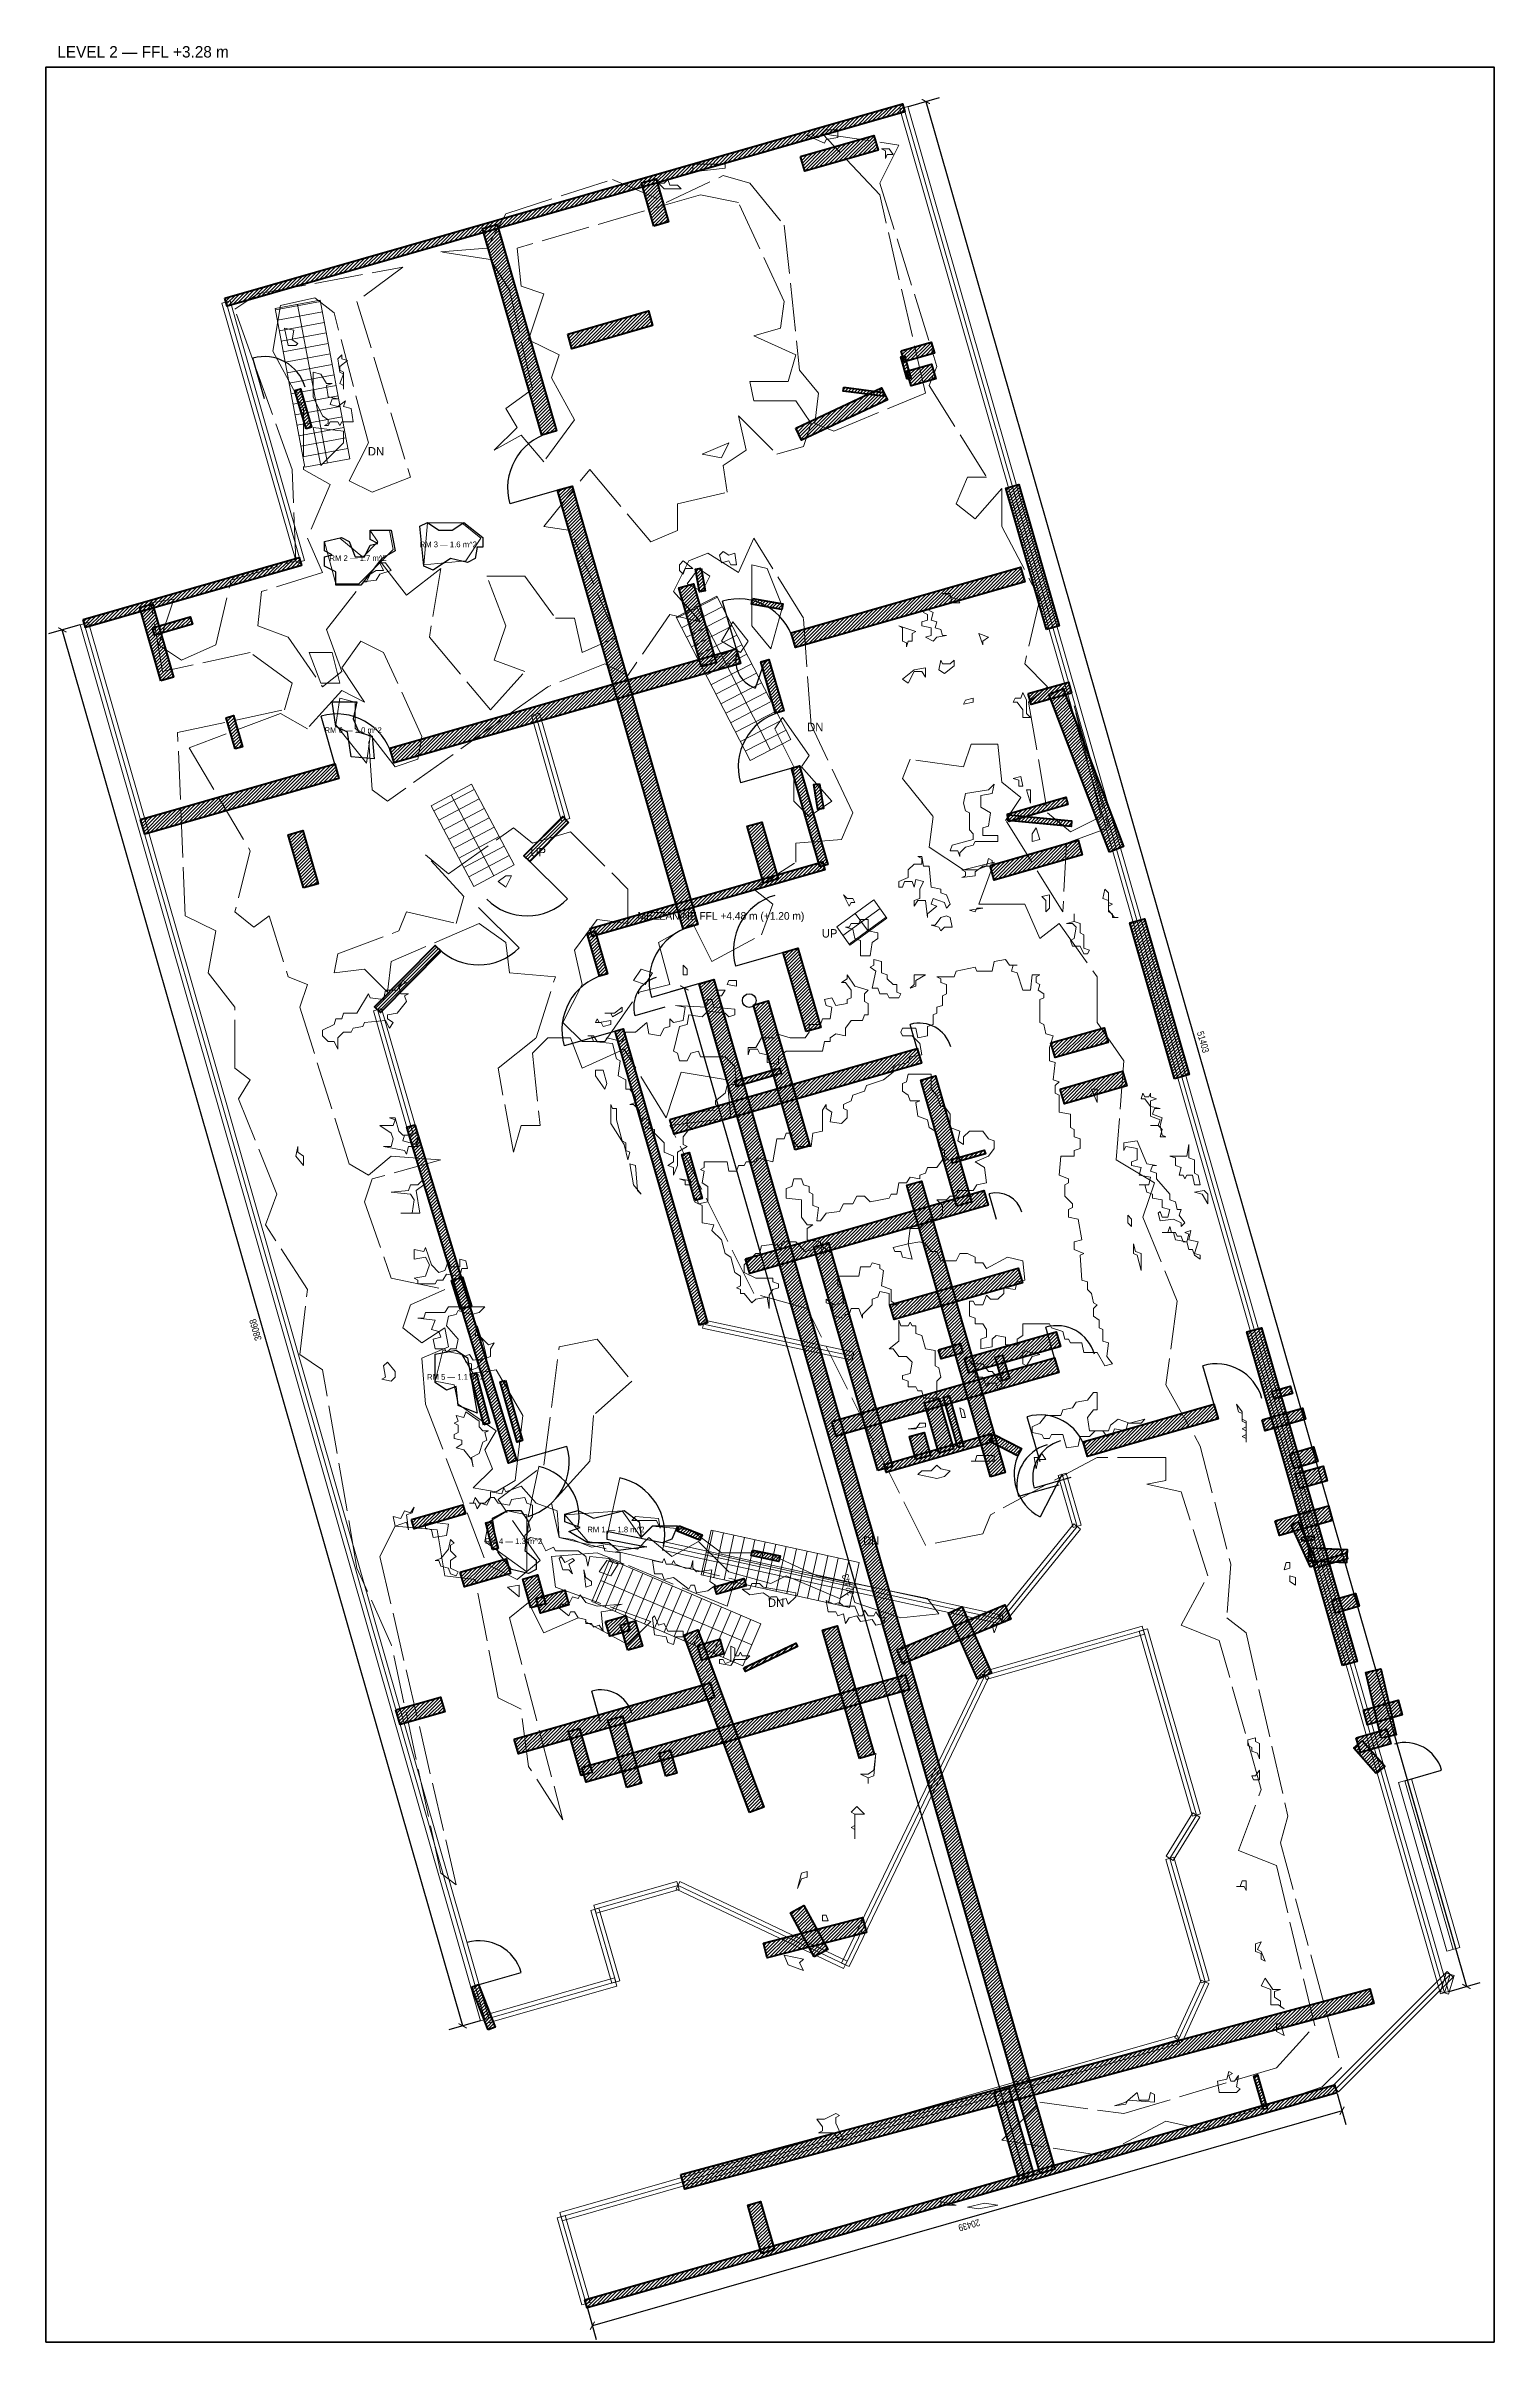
# Model space of a CAD drawing. Header units: metres. Extents: x 0 to 118, y -39 to 25.
# Drawn here: x 40 to 77.9, y -36.7 to 23.5 of the extents above; entities that cross this region are included whole.
import ezdxf
from ezdxf.enums import TextEntityAlignment as Align

# ---------------------------------------------------------------- set-up
doc = ezdxf.new("R2010")
doc.units = ezdxf.units.M
doc.linetypes.add('DASHED', pattern=[1.524, 1.27, -0.254])
for name, color, linetype, lineweight in [('A-ANNO-DIMS', 3, 'Continuous', 18), ('A-ANNO-SYMB', 1, 'Continuous', 25), ('A-ANNO-TTLB', 7, 'Continuous', 35), ('A-AREA', 3, 'Continuous', 13), ('A-DOOR', 2, 'Continuous', 25), ('A-FLOR-LEVL', 6, 'Continuous', 18), ('A-FLOR-STRS', 5, 'Continuous', 18), ('A-FURN', 8, 'Continuous', 13), ('A-GLAZ', 4, 'Continuous', 13), ('A-WALL', 7, 'Continuous', 60), ('A-WALL-PATT', 8, 'Continuous', 13)]:
    doc.layers.add(name, color=color, linetype=linetype, lineweight=lineweight)
doc.styles.add('OpenSansCondensed-Light', font='OpenSansCondensed-Light.ttf')
doc.dimstyles.new('EZDXF', dxfattribs={"dimtxt": 0.25, "dimasz": 0.175, "dimexe": 0.375, "dimexo": 0.125, "dimgap": 0.1, "dimtad": 1, "dimlfac": 100, "dimzin": 12, "dimdsep": 46, "dimtxsty": 'OpenSansCondensed-Light', "dimblk": 'ARCHTICK', "dimcen": 2.5, "dimazin": 3, "dimtfac": 0.5, "dimtmove": 2, "dimatfit": 3})

msp = doc.modelspace()

# ---------------------------------------------------------------- texts
at = {"layer": 'A-ANNO-TTLB'}
msp.add_text('LEVEL 2 — FFL +3.28 m', height=0.3, dxfattribs=at).set_placement((40.2582, 23.2208))
at = {"layer": 'A-AREA-IDEN'}
for s, p in [('RM 3 — 1.6 m^2', (50.5032, 10.4595)), ('RM 2 — 1.7 m^2', (48.1382, 10.1)), ('RM 6 — 1.0 m^2', (48.0094, 5.5899)), ('RM 5 — 1.1 m^2', (50.6962, -11.3654)), ('RM 4 — 1.3 m^2', (52.2127, -15.6693)), ('RM 1 — 1.8 m^2', (54.8953, -15.3641))]:
    msp.add_text(s, height=0.15, dxfattribs=at).set_placement(p, align=Align.MIDDLE_CENTER)
at = {"layer": 'A-FLOR-LEVL'}
msp.add_text('MEZZANINE FFL +4.48 m (+1.20 m)', height=0.2, dxfattribs=at).set_placement((55.4649, 0.6204))
at = {"layer": 'A-FLOR-STRS'}
for s, p in [('DN', (48.3958, 12.7897)), ('DN', (59.9087, 5.5618)), ('UP', (52.6541, 2.2795)), ('UP', (60.2926, 0.1536)), ('DN', (61.3747, -15.7639)), ('DN', (58.8809, -17.3914))]:
    msp.add_text(s, height=0.22, dxfattribs=at).set_placement(p)

# ---------------------------------------------------------------- blocks, each defined once
blk = doc.blocks.new('_ARCHTICK')
at = {"color": 0, "linetype": 'BYBLOCK', "const_width": 0.15}
blk.add_lwpolyline([(-0.5, -0.5), (0.5, 0.5)], dxfattribs=at)

# ---------------------------------------------------------------- dimensions: what is measured, and where the dimension line sits
at = {"layer": 'A-ANNO-DIMS'}
for base, p1, p2, angle in [((63.0175, 22.0697), (62.4407, 21.9043), (76.6093, -27.5074), 286), ((50.8801, -28.3748), (51.4568, -28.2094), (40.9639, 8.3836), 106), ((65.6327, -32.3548), (66.2095, -32.1894), (57.267, -1.0031), 106), ((73.925, -30.6012), (73.7596, -30.0244), (54.1126, -35.6581), 196)]:
    msp.add_linear_dim(base=base, p1=p1, p2=p2, angle=angle, dimstyle='EZDXF', override={"dimtxt": 0.18, "dimdec": 0, "dimlfac": 1000}, dxfattribs=at).render()

# ---------------------------------------------------------------- hatches: boundary and pattern name
at = {"layer": 'A-WALL-PATT'}
h = msp.add_hatch(dxfattribs=at)
h.set_pattern_fill('ANSI31', scale=0.02)
h.paths.add_polyline_path([(44.6475, 16.9166), (62.4104, 22.0101), (62.4711, 21.7986), (44.7081, 16.7052)])
h = msp.add_hatch(dxfattribs=at)
h.set_pattern_fill('ANSI31', scale=0.02)
h.paths.add_polyline_path([(59.735, 20.6286), (61.6575, 21.1799), (61.7677, 20.7953), (59.8452, 20.2441)])
h = msp.add_hatch(dxfattribs=at)
h.set_pattern_fill('ANSI31', scale=0.02)
h.paths.add_polyline_path([(55.8887, 18.8046), (55.5652, 19.9328), (55.9497, 20.0431), (56.2732, 18.9148)])
h = msp.add_hatch(dxfattribs=at)
h.set_pattern_fill('ANSI31', scale=0.02)
h.paths.add_polyline_path([(52.9515, 13.3211), (51.3983, 18.7379), (51.7828, 18.8482), (53.336, 13.4313)])
h = msp.add_hatch(dxfattribs=at)
h.set_pattern_fill('ANSI31', scale=0.02)
h.paths.add_polyline_path([(53.6317, 15.9734), (55.7465, 16.5798), (55.8567, 16.1953), (53.7419, 15.5889)])
h = msp.add_hatch(dxfattribs=at)
h.set_pattern_fill('ANSI31', scale=0.02)
h.paths.add_polyline_path([(62.3702, 15.5346), (63.1593, 15.7609), (63.242, 15.4726), (62.4529, 15.2463)])
h = msp.add_hatch(dxfattribs=at)
h.set_pattern_fill('ANSI31', scale=0.02)
h.paths.add_polyline_path([(62.5314, 14.791), (62.3634, 15.3767), (62.4596, 15.4042), (62.6275, 14.8186)])
h = msp.add_hatch(dxfattribs=at)
h.set_pattern_fill('ANSI31', scale=0.02)
h.paths.add_polyline_path([(62.5243, 14.9971), (63.1693, 15.182), (63.2795, 14.7975), (62.6346, 14.6126)])
h = msp.add_hatch(dxfattribs=at)
h.set_pattern_fill('ANSI31', scale=0.02)
h.paths.add_polyline_path([(46.7744, 13.4863), (46.485, 14.4956), (46.6292, 14.537), (46.9186, 13.5276)])
h = msp.add_hatch(dxfattribs=at)
h.set_pattern_fill('ANSI31', scale=0.02)
h.paths.add_polyline_path([(59.6147, 13.509), (61.8603, 14.5661), (62.0094, 14.2494), (59.7638, 13.1923)])
h = msp.add_hatch(dxfattribs=at)
h.set_pattern_fill('ANSI31', scale=0.02)
h.paths.add_polyline_path([(60.8664, 14.5777), (61.9116, 14.4434), (61.8988, 14.3442), (60.8537, 14.4785)])
h = msp.add_hatch(dxfattribs=at)
h.set_pattern_fill('ANSI31', scale=0.02)
h.paths.add_polyline_path([(56.6613, 0.3836), (53.365, 11.8792), (53.7495, 11.9894), (57.0458, 0.4939)])
h = msp.add_hatch(dxfattribs=at)
h.set_pattern_fill('ANSI31', scale=0.02)
h.paths.add_polyline_path([(66.1793, 8.2314), (65.1181, 11.9323), (65.4546, 12.0288), (66.5158, 8.3279)])
h = msp.add_hatch(dxfattribs=at)
h.set_pattern_fill('ANSI31', scale=0.02)
h.paths.add_polyline_path([(40.9336, 8.4894), (46.5982, 10.1137), (46.6589, 9.9022), (40.9943, 8.2779)])
h = msp.add_hatch(dxfattribs=at)
h.set_pattern_fill('ANSI31', scale=0.02)
h.paths.add_polyline_path([(57.133, 9.8373), (57.233, 9.2373), (57.085, 9.2127), (56.985, 9.8127)])
h = msp.add_hatch(dxfattribs=at)
h.set_pattern_fill('ANSI31', scale=0.02)
h.paths.add_polyline_path([(59.491, 8.1368), (65.4985, 9.8594), (65.6088, 9.4749), (59.6013, 7.7523)])
h = msp.add_hatch(dxfattribs=at)
h.set_pattern_fill('ANSI31', scale=0.02)
h.paths.add_polyline_path([(57.1348, 7.2531), (56.5428, 9.3173), (56.9273, 9.4276), (57.5193, 7.3633)])
h = msp.add_hatch(dxfattribs=at)
h.set_pattern_fill('ANSI31', scale=0.02)
h.paths.add_polyline_path([(58.4719, 9.0389), (59.2719, 8.8989), (59.2461, 8.7511), (58.4461, 8.8911)])
h = msp.add_hatch(dxfattribs=at)
h.set_pattern_fill('ANSI31', scale=0.02)
h.paths.add_polyline_path([(42.968, 6.8812), (42.4167, 8.8037), (42.7531, 8.9002), (43.3044, 6.9777)])
h = msp.add_hatch(dxfattribs=at)
h.set_pattern_fill('ANSI31', scale=0.02)
h.paths.add_polyline_path([(42.7502, 8.2756), (43.742, 8.56), (43.7971, 8.3678), (42.8053, 8.0834)])
h = msp.add_hatch(dxfattribs=at)
h.set_pattern_fill('ANSI31', scale=0.02)
h.paths.add_polyline_path([(48.9704, 5.12), (58.0491, 7.7233), (58.1594, 7.3388), (49.0806, 4.7355)])
h = msp.add_hatch(dxfattribs=at)
h.set_pattern_fill('ANSI31', scale=0.02)
h.paths.add_polyline_path([(59.0814, 6.0312), (58.6938, 7.383), (58.9053, 7.4436), (59.2929, 6.0918)])
h = msp.add_hatch(dxfattribs=at)
h.set_pattern_fill('ANSI31', scale=0.02)
h.paths.add_polyline_path([(65.6974, 6.5469), (66.7573, 6.8508), (66.84, 6.5625), (65.7801, 6.2585)])
h = msp.add_hatch(dxfattribs=at)
h.set_pattern_fill('ANSI31', scale=0.02)
h.paths.add_polyline_path([(67.8284, 2.3926), (66.2459, 6.5303), (66.6195, 6.6732), (68.202, 2.5355)])
h = msp.add_hatch(dxfattribs=at)
h.set_pattern_fill('ANSI31', scale=0.02)
h.paths.add_polyline_path([(44.9164, 5.0992), (44.6821, 5.9163), (44.8743, 5.9714), (45.1086, 5.1544)])
h = msp.add_hatch(dxfattribs=at)
h.set_pattern_fill('ANSI31', scale=0.02)
h.paths.add_polyline_path([(42.437, 3.2466), (47.5285, 4.7066), (47.6387, 4.3221), (42.5472, 2.8621)])
h = msp.add_hatch(dxfattribs=at)
h.set_pattern_fill('ANSI31', scale=0.02)
h.paths.add_polyline_path([(60.2363, 2.0037), (59.4949, 4.5893), (59.7064, 4.6499), (60.4478, 2.0644)])
h = msp.add_hatch(dxfattribs=at)
h.set_pattern_fill('ANSI31', scale=0.02)
h.paths.add_polyline_path([(60.2331, 4.1864), (60.3331, 3.5364), (60.1849, 3.5136), (60.0849, 4.1636)])
h = msp.add_hatch(dxfattribs=at)
h.set_pattern_fill('ANSI31', scale=0.02)
h.paths.add_polyline_path([(65.1464, 3.3892), (66.6844, 3.8302), (66.7396, 3.6379), (65.2016, 3.1969)])
h = msp.add_hatch(dxfattribs=at)
h.set_pattern_fill('ANSI31', scale=0.02)
h.paths.add_polyline_path([(53.657, 3.1698), (52.6427, 2.1443), (52.4863, 2.299), (53.5005, 3.3245)])
h = msp.add_hatch(dxfattribs=at)
h.set_pattern_fill('ANSI31', scale=0.02)
h.paths.add_polyline_path([(58.7613, 1.5808), (58.3345, 3.0691), (58.719, 3.1794), (59.1458, 1.691)])
h = msp.add_hatch(dxfattribs=at)
h.set_pattern_fill('ANSI31', scale=0.02)
h.paths.add_polyline_path([(65.1808, 3.3677), (66.8366, 3.2165), (66.823, 3.0671), (65.1672, 3.2183)])
h = msp.add_hatch(dxfattribs=at)
h.set_pattern_fill('ANSI31', scale=0.02)
h.paths.add_polyline_path([(46.7095, 1.4522), (46.3098, 2.846), (46.6943, 2.9563), (47.094, 1.5625)])
h = msp.add_hatch(dxfattribs=at)
h.set_pattern_fill('ANSI31', scale=0.02)
h.paths.add_polyline_path([(64.7007, 2.0413), (67.0077, 2.7028), (67.118, 2.3183), (64.8109, 1.6568)])
h = msp.add_hatch(dxfattribs=at)
h.set_pattern_fill('ANSI31', scale=0.02)
h.paths.add_polyline_path([(54.2171, 0.3922), (60.3117, 2.1398), (60.3723, 1.9283), (54.2777, 0.1807)])
h = msp.add_hatch(dxfattribs=at)
h.set_pattern_fill('ANSI31', scale=0.02)
h.paths.add_polyline_path([(69.5319, -3.5509), (68.3604, 0.5345), (68.7449, 0.6447), (69.9164, -3.4407)])
h = msp.add_hatch(dxfattribs=at)
h.set_pattern_fill('ANSI31', scale=0.02)
h.paths.add_polyline_path([(54.4618, -0.8605), (54.1416, 0.2561), (54.3531, 0.3168), (54.6733, -0.7999)])
h = msp.add_hatch(dxfattribs=at)
h.set_pattern_fill('ANSI31', scale=0.02)
h.paths.add_polyline_path([(50.3183, -0.2059), (48.7279, -1.814), (48.5715, -1.6593), (50.1619, -0.0512)])
h = msp.add_hatch(dxfattribs=at)
h.set_pattern_fill('ANSI31', scale=0.02)
h.paths.add_polyline_path([(59.878, -2.3139), (59.283, -0.2387), (59.6675, -0.1285), (60.2626, -2.2037)])
h = msp.add_hatch(dxfattribs=at)
h.set_pattern_fill('ANSI31', scale=0.02)
h.paths.add_polyline_path([(66.0172, -32.2445), (57.0747, -1.0582), (57.4592, -0.948), (66.4017, -32.1343)])
h = msp.add_hatch(dxfattribs=at)
h.set_pattern_fill('ANSI31', scale=0.02)
h.paths.add_polyline_path([(59.5916, -5.413), (58.5028, -1.616), (58.8873, -1.5057), (59.9761, -5.3027)])
h = msp.add_hatch(dxfattribs=at)
h.set_pattern_fill('ANSI31', scale=0.02)
h.paths.add_polyline_path([(57.0856, -10.0105), (54.8753, -2.3024), (55.0868, -2.2418), (57.297, -9.9499)])
h = msp.add_hatch(dxfattribs=at)
h.set_pattern_fill('ANSI31', scale=0.02)
h.paths.add_polyline_path([(66.2945, -2.61), (67.6883, -2.2104), (67.7986, -2.5949), (66.4048, -2.9945)])
h = msp.add_hatch(dxfattribs=at)
h.set_pattern_fill('ANSI31', scale=0.02)
h.paths.add_polyline_path([(56.31, -4.6136), (62.7912, -2.7551), (62.9014, -3.1396), (56.4202, -4.9981)])
h = msp.add_hatch(dxfattribs=at)
h.set_pattern_fill('ANSI31', scale=0.02)
h.paths.add_polyline_path([(58.0125, -3.6031), (59.1843, -3.2671), (59.2256, -3.4113), (58.0538, -3.7473)])
h = msp.add_hatch(dxfattribs=at)
h.set_pattern_fill('ANSI31', scale=0.02)
h.paths.add_polyline_path([(63.8315, -6.8879), (62.8843, -3.5845), (63.2688, -3.4743), (64.216, -6.7776)])
h = msp.add_hatch(dxfattribs=at)
h.set_pattern_fill('ANSI31', scale=0.02)
h.paths.add_polyline_path([(66.538, -3.8219), (68.1721, -3.3533), (68.2824, -3.7378), (66.6482, -4.2064)])
h = msp.add_hatch(dxfattribs=at)
h.set_pattern_fill('ANSI31', scale=0.02)
h.paths.add_polyline_path([(49.6289, -4.7523), (52.2875, -13.5588), (52.0769, -13.6224), (49.4183, -4.8158)])
h = msp.add_hatch(dxfattribs=at)
h.set_pattern_fill('ANSI31', scale=0.02)
h.paths.add_polyline_path([(56.9651, -6.7382), (56.6206, -5.5367), (56.8129, -5.4815), (57.1574, -6.6831)])
h = msp.add_hatch(dxfattribs=at)
h.set_pattern_fill('ANSI31', scale=0.02)
h.paths.add_polyline_path([(63.6889, -5.665), (64.5509, -5.4178), (64.5785, -5.514), (63.7165, -5.7611)])
h = msp.add_hatch(dxfattribs=at)
h.set_pattern_fill('ANSI31', scale=0.02)
h.paths.add_polyline_path([(58.294, -8.2677), (64.5422, -6.476), (64.6525, -6.8605), (58.4043, -8.6522)])
h = msp.add_hatch(dxfattribs=at)
h.set_pattern_fill('ANSI31', scale=0.02)
h.paths.add_polyline_path([(64.7152, -13.9827), (62.5239, -6.3406), (62.9084, -6.2304), (65.0997, -13.8724)])
h = msp.add_hatch(dxfattribs=at)
h.set_pattern_fill('ANSI31', scale=0.02)
h.paths.add_polyline_path([(61.76, -13.8195), (60.0808, -7.9634), (60.4653, -7.8531), (62.1445, -13.7093)])
h = msp.add_hatch(dxfattribs=at)
h.set_pattern_fill('ANSI31', scale=0.02)
h.paths.add_polyline_path([(50.8206, -9.5994), (50.5894, -8.8336), (50.8766, -8.7469), (51.1078, -9.5127)])
h = msp.add_hatch(dxfattribs=at)
h.set_pattern_fill('ANSI31', scale=0.02)
h.paths.add_polyline_path([(62.0742, -9.4786), (65.4387, -8.5138), (65.5489, -8.8983), (62.1845, -9.8631)])
h = msp.add_hatch(dxfattribs=at)
h.set_pattern_fill('ANSI31', scale=0.02)
h.paths.add_polyline_path([(64.0305, -10.8693), (66.4364, -10.1794), (66.5467, -10.5639), (64.1408, -11.2538)])
h = msp.add_hatch(dxfattribs=at)
h.set_pattern_fill('ANSI31', scale=0.02)
h.paths.add_polyline_path([(73.9421, -18.9311), (71.4338, -10.1836), (71.8183, -10.0734), (74.3266, -18.8208)])
h = msp.add_hatch(dxfattribs=at)
h.set_pattern_fill('ANSI31', scale=0.02)
h.paths.add_polyline_path([(63.3476, -10.654), (63.9216, -10.4894), (63.9905, -10.7297), (63.4165, -10.8943)])
h = msp.add_hatch(dxfattribs=at)
h.set_pattern_fill('ANSI31', scale=0.02)
h.paths.add_polyline_path([(65.0162, -11.4636), (64.839, -10.8456), (65.0312, -10.7904), (65.2084, -11.4085)])
h = msp.add_hatch(dxfattribs=at)
h.set_pattern_fill('ANSI31', scale=0.02)
h.paths.add_polyline_path([(51.4365, -12.6192), (51.0865, -11.2942), (51.2315, -11.2558), (51.5815, -12.5808)])
h = msp.add_hatch(dxfattribs=at)
h.set_pattern_fill('ANSI31', scale=0.02)
h.paths.add_polyline_path([(60.5577, -12.534), (66.3906, -10.8615), (66.5008, -11.246), (60.6679, -12.9185)])
h = msp.add_hatch(dxfattribs=at)
h.set_pattern_fill('ANSI31', scale=0.02)
h.paths.add_polyline_path([(52.0062, -11.4547), (52.4512, -13.0347), (52.3068, -13.0753), (51.8618, -11.4953)])
h = msp.add_hatch(dxfattribs=at)
h.set_pattern_fill('ANSI31', scale=0.02)
h.paths.add_polyline_path([(63.3582, -13.3613), (62.9814, -12.0471), (63.3659, -11.9368), (63.7427, -13.251)])
h = msp.add_hatch(dxfattribs=at)
h.set_pattern_fill('ANSI31', scale=0.02)
h.paths.add_polyline_path([(63.8584, -13.2178), (63.4816, -11.9037), (63.6258, -11.8623), (64.0026, -13.1765)])
h = msp.add_hatch(dxfattribs=at)
h.set_pattern_fill('ANSI31', scale=0.02)
h.paths.add_polyline_path([(72.0901, -11.747), (72.5682, -11.6099), (72.6234, -11.8021), (72.1452, -11.9392)])
h = msp.add_hatch(dxfattribs=at)
h.set_pattern_fill('ANSI31', scale=0.02)
h.paths.add_polyline_path([(67.1431, -13.0615), (70.5701, -12.0788), (70.6803, -12.4633), (67.2534, -13.446)])
h = msp.add_hatch(dxfattribs=at)
h.set_pattern_fill('ANSI31', scale=0.02)
h.paths.add_polyline_path([(71.8313, -12.4864), (72.8887, -12.1832), (72.9714, -12.4716), (71.914, -12.7748)])
h = msp.add_hatch(dxfattribs=at)
h.set_pattern_fill('ANSI31', scale=0.02)
h.paths.add_polyline_path([(64.7758, -13.0692), (61.9826, -13.8701), (61.9219, -13.6587), (64.7151, -12.8577)])
h = msp.add_hatch(dxfattribs=at)
h.set_pattern_fill('ANSI31', scale=0.02)
h.paths.add_polyline_path([(62.7596, -13.5329), (62.5863, -12.9286), (62.9708, -12.8184), (63.1441, -13.4227)])
h = msp.add_hatch(dxfattribs=at)
h.set_pattern_fill('ANSI31', scale=0.02)
h.paths.add_polyline_path([(65.4208, -13.4351), (64.6951, -13.0613), (64.7958, -12.8657), (65.5215, -13.2395)])
h = msp.add_hatch(dxfattribs=at)
h.set_pattern_fill('ANSI31', scale=0.02)
h.paths.add_polyline_path([(72.5575, -13.377), (73.1798, -13.1985), (73.2901, -13.583), (72.6677, -13.7615)])
h = msp.add_hatch(dxfattribs=at)
h.set_pattern_fill('ANSI31', scale=0.02)
h.paths.add_polyline_path([(72.7099, -13.9083), (73.4283, -13.7023), (73.5386, -14.0868), (72.8201, -14.2928)])
h = msp.add_hatch(dxfattribs=at)
h.set_pattern_fill('ANSI31', scale=0.02)
h.paths.add_polyline_path([(49.5389, -15.1027), (50.8846, -14.7169), (50.9535, -14.9572), (49.6078, -15.3431)])
h = msp.add_hatch(dxfattribs=at)
h.set_pattern_fill('ANSI31', scale=0.02)
h.paths.add_polyline_path([(72.1761, -15.14), (73.5699, -14.7404), (73.6802, -15.1249), (72.2863, -15.5246)])
h = msp.add_hatch(dxfattribs=at)
h.set_pattern_fill('ANSI31', scale=0.02)
h.paths.add_polyline_path([(51.6613, -15.8932), (51.4863, -15.1932), (51.6318, -15.1568), (51.8068, -15.8568)])
h = msp.add_hatch(dxfattribs=at)
h.set_pattern_fill('ANSI31', scale=0.02)
h.paths.add_polyline_path([(56.5529, -15.2718), (57.1529, -15.5051), (57.0985, -15.6449), (56.4985, -15.4116)])
h = msp.add_hatch(dxfattribs=at)
h.set_pattern_fill('ANSI31', scale=0.02)
h.paths.add_polyline_path([(73.0959, -16.3485), (72.5938, -15.2436), (72.7759, -15.1609), (73.278, -16.2658)])
h = msp.add_hatch(dxfattribs=at)
h.set_pattern_fill('ANSI31', scale=0.02)
h.paths.add_polyline_path([(72.8693, -15.569), (73.1866, -15.5381), (73.1963, -15.6376), (72.879, -15.6686)])
h = msp.add_hatch(dxfattribs=at)
h.set_pattern_fill('ANSI31', scale=0.02)
h.paths.add_polyline_path([(50.8178, -16.479), (52.0193, -16.1344), (52.1296, -16.5189), (50.928, -16.8635)])
h = msp.add_hatch(dxfattribs=at)
h.set_pattern_fill('ANSI31', scale=0.02)
h.paths.add_polyline_path([(58.4742, -15.9016), (59.1992, -16.0516), (59.1688, -16.1984), (58.4438, -16.0484)])
h = msp.add_hatch(dxfattribs=at)
h.set_pattern_fill('ANSI31', scale=0.02)
h.paths.add_polyline_path([(73.0634, -15.8454), (74.0589, -15.8842), (74.0453, -16.234), (73.0498, -16.1952)])
h = msp.add_hatch(dxfattribs=at)
h.set_pattern_fill('ANSI31', scale=0.02)
h.paths.add_polyline_path([(73.1663, -16.2351), (74.0314, -15.987), (74.0727, -16.1312), (73.2076, -16.3793)])
h = msp.add_hatch(dxfattribs=at)
h.set_pattern_fill('ANSI31', scale=0.02)
h.paths.add_polyline_path([(52.6692, -17.4199), (52.4531, -16.6665), (52.8376, -16.5563), (53.0537, -17.3096)])
h = msp.add_hatch(dxfattribs=at)
h.set_pattern_fill('ANSI31', scale=0.02)
h.paths.add_polyline_path([(57.4832, -16.868), (58.2522, -16.6475), (58.3073, -16.8398), (57.5383, -17.0603)])
h = msp.add_hatch(dxfattribs=at)
h.set_pattern_fill('ANSI31', scale=0.02)
h.paths.add_polyline_path([(52.8063, -17.1725), (53.5557, -16.9576), (53.666, -17.3421), (52.9165, -17.557)])
h = msp.add_hatch(dxfattribs=at)
h.set_pattern_fill('ANSI31', scale=0.02)
h.paths.add_polyline_path([(62.2646, -18.5143), (65.0925, -17.3423), (65.2457, -17.7118), (62.4178, -18.8839)])
h = msp.add_hatch(dxfattribs=at)
h.set_pattern_fill('ANSI31', scale=0.02)
h.paths.add_polyline_path([(64.3764, -19.2908), (63.6081, -17.5535), (63.9739, -17.3917), (64.7422, -19.1291)])
h = msp.add_hatch(dxfattribs=at)
h.set_pattern_fill('ANSI31', scale=0.02)
h.paths.add_polyline_path([(73.6585, -17.2167), (74.2808, -17.0383), (74.3773, -17.3747), (73.755, -17.5532)])
h = msp.add_hatch(dxfattribs=at)
h.set_pattern_fill('ANSI31', scale=0.02)
h.paths.add_polyline_path([(54.6228, -17.7765), (55.154, -17.6241), (55.2643, -18.0086), (54.733, -18.161)])
h = msp.add_hatch(dxfattribs=at)
h.set_pattern_fill('ANSI31', scale=0.02)
h.paths.add_polyline_path([(55.2057, -18.53), (55.0169, -17.8715), (55.4014, -17.7613), (55.5902, -18.4197)])
h = msp.add_hatch(dxfattribs=at)
h.set_pattern_fill('ANSI31', scale=0.02)
h.paths.add_polyline_path([(58.3981, -22.7799), (56.6717, -18.1315), (57.0467, -17.9923), (58.7731, -22.6407)])
h = msp.add_hatch(dxfattribs=at)
h.set_pattern_fill('ANSI31', scale=0.02)
h.paths.add_polyline_path([(61.2755, -21.3668), (60.3107, -18.0024), (60.6953, -17.8922), (61.66, -21.2566)])
h = msp.add_hatch(dxfattribs=at)
h.set_pattern_fill('ANSI31', scale=0.02)
h.paths.add_polyline_path([(57.036, -18.4027), (57.6155, -18.2365), (57.7258, -18.621), (57.1463, -18.7872)])
h = msp.add_hatch(dxfattribs=at)
h.set_pattern_fill('ANSI31', scale=0.02)
h.paths.add_polyline_path([(58.2495, -18.9915), (59.6135, -18.3412), (59.6566, -18.4315), (58.2925, -19.0818)])
h = msp.add_hatch(dxfattribs=at)
h.set_pattern_fill('ANSI31', scale=0.02)
h.paths.add_polyline_path([(54.0027, -21.6001), (62.4763, -19.1703), (62.5866, -19.5548), (54.113, -21.9846)])
h = msp.add_hatch(dxfattribs=at)
h.set_pattern_fill('ANSI31', scale=0.02)
h.paths.add_polyline_path([(74.9531, -20.833), (74.5523, -19.1097), (74.9419, -19.0191), (75.3427, -20.7424)])
h = msp.add_hatch(dxfattribs=at)
h.set_pattern_fill('ANSI31', scale=0.02)
h.paths.add_polyline_path([(49.13, -20.0947), (50.3018, -19.7587), (50.412, -20.1432), (49.2402, -20.4792)])
h = msp.add_hatch(dxfattribs=at)
h.set_pattern_fill('ANSI31', scale=0.02)
h.paths.add_polyline_path([(52.2299, -20.8595), (57.366, -19.3868), (57.4763, -19.7713), (52.3402, -21.244)])
h = msp.add_hatch(dxfattribs=at)
h.set_pattern_fill('ANSI31', scale=0.02)
h.paths.add_polyline_path([(74.4844, -20.0971), (75.3951, -19.8359), (75.5054, -20.2204), (74.5947, -20.4816)])
h = msp.add_hatch(dxfattribs=at)
h.set_pattern_fill('ANSI31', scale=0.02)
h.paths.add_polyline_path([(55.1858, -22.1247), (54.6811, -20.3647), (55.0656, -20.2544), (55.5703, -22.0145)])
h = msp.add_hatch(dxfattribs=at)
h.set_pattern_fill('ANSI31', scale=0.02)
h.paths.add_polyline_path([(53.9813, -21.8143), (53.6503, -20.6603), (53.9387, -20.5776), (54.2696, -21.7316)])
h = msp.add_hatch(dxfattribs=at)
h.set_pattern_fill('ANSI31', scale=0.02)
h.paths.add_polyline_path([(74.8212, -21.7629), (74.2348, -21.0988), (74.4596, -20.9003), (75.0461, -21.5643)])
h = msp.add_hatch(dxfattribs=at)
h.set_pattern_fill('ANSI31', scale=0.02)
h.paths.add_polyline_path([(74.2968, -20.8237), (75.0928, -20.5955), (75.203, -20.98), (74.407, -21.2082)])
h = msp.add_hatch(dxfattribs=at)
h.set_pattern_fill('ANSI31', scale=0.02)
h.paths.add_polyline_path([(56.2047, -21.8326), (56.0309, -21.2266), (56.3193, -21.1439), (56.4931, -21.7499)])
h = msp.add_hatch(dxfattribs=at)
h.set_pattern_fill('ANSI31', scale=0.02)
h.paths.add_polyline_path([(60.0948, -26.5671), (59.4711, -25.4139), (59.8229, -25.2236), (60.4467, -26.3768)])
h = msp.add_hatch(dxfattribs=at)
h.set_pattern_fill('ANSI31', scale=0.02)
h.paths.add_polyline_path([(58.7624, -26.2067), (61.3624, -25.5386), (61.4619, -25.926), (58.8619, -26.5941)])
h = msp.add_hatch(dxfattribs=at)
h.set_pattern_fill('ANSI31', scale=0.02)
h.paths.add_polyline_path([(51.5473, -28.4832), (51.1098, -27.3603), (51.2961, -27.2877), (51.7336, -28.4106)])
h = msp.add_hatch(dxfattribs=at)
h.set_pattern_fill('ANSI31', scale=0.02)
h.paths.add_polyline_path([(56.5971, -32.2688), (74.6552, -27.4021), (74.7593, -27.7883), (56.7012, -32.655)])
h = msp.add_hatch(dxfattribs=at)
h.set_pattern_fill('ANSI31', scale=0.02)
h.paths.add_polyline_path([(73.7899, -30.1302), (54.1429, -35.7639), (54.0823, -35.5524), (73.7293, -29.9187)])
h = msp.add_hatch(dxfattribs=at)
h.set_pattern_fill('ANSI31', scale=0.02)
h.paths.add_polyline_path([(65.4643, -32.4031), (64.8101, -30.1218), (65.1946, -30.0115), (65.8488, -32.2928)])
h = msp.add_hatch(dxfattribs=at)
h.set_pattern_fill('ANSI31', scale=0.02)
h.paths.add_polyline_path([(71.8664, -30.5673), (71.6147, -29.6894), (71.7108, -29.6618), (71.9625, -30.5397)])
h = msp.add_hatch(dxfattribs=at)
h.set_pattern_fill('ANSI31', scale=0.02)
h.paths.add_polyline_path([(58.7141, -34.3387), (58.3521, -33.0762), (58.6886, -32.9797), (59.0506, -34.2422)])

# ---------------------------------------------------------------- linework, layer by layer
at = {"layer": 'A-ANNO-SYMB'}
msp.add_circle((58.3893, -1.5004), 0.18, dxfattribs=at)
at = {"layer": 'A-ANNO-TTLB'}
msp.add_lwpolyline([(39.9582, -36.6639), (77.9101, -36.6639), (77.9101, 22.9708), (39.9582, 22.9708)], close=True, dxfattribs=at)
at = {"layer": 'A-AREA'}
for points in [[(47.159, 12.525), (46.959, 13.525), (47.759, 13.425), (47.759, 13.125)], [(57.159, 12.825), (57.859, 13.125), (57.659, 12.725)], [(49.859, 9.925), (49.959, 11.025), (50.859, 11.025), (51.359, 10.625), (50.959, 10.025)], [(47.559, 9.425), (47.259, 10.525), (47.659, 10.625), (48.259, 10.125), (48.659, 10.525), (48.459, 10.825), (48.959, 10.825), (49.059, 10.325), (48.159, 9.425)], [(57.159, 9.225), (56.759, 9.425), (57.059, 9.825), (57.359, 9.625)], [(58.959, 7.725), (58.459, 8.325), (58.459, 9.925), (58.859, 9.825), (59.259, 8.825)], [(58.159, 7.625), (57.659, 7.925), (57.959, 8.425), (58.359, 7.925)], [(47.659, 6.825), (47.159, 6.825), (46.859, 7.625), (47.459, 7.625)], [(48.359, 4.725), (47.559, 5.725), (47.659, 6.425), (48.059, 6.325), (48.059, 5.625), (48.459, 5.425)], [(59.959, 3.325), (59.559, 3.725), (59.559, 4.625), (59.059, 5.625), (59.259, 5.925), (59.959, 4.925), (59.759, 4.625), (60.559, 3.725)], [(55.359, -0.975), (55.559, -0.675), (55.859, -0.775), (55.659, -1.075)], [(51.759, -14.375), (51.159, -14.275), (51.659, -13.775), (51.459, -13.275), (51.759, -12.775), (50.759, -12.075), (50.659, -11.575), (50.159, -11.475), (50.359, -10.675), (50.859, -10.775), (51.159, -11.275), (51.759, -11.175), (52.459, -12.375), (52.259, -14.075)], [(52.559, -16.475), (51.459, -15.675), (51.559, -15.175), (52.059, -14.875), (52.559, -14.975)], [(63.359, -17.575), (62.359, -17.675), (61.159, -17.275), (61.059, -16.975), (60.759, -17.175), (59.359, -16.575), (58.959, -16.775), (57.859, -16.475), (57.059, -15.675), (56.359, -16.075), (55.759, -15.575), (55.459, -15.875), (54.159, -15.675), (53.559, -14.975), (55.059, -14.875), (55.559, -15.575), (55.859, -15.275), (56.859, -15.375), (57.659, -15.975), (58.859, -15.975), (60.159, -16.575), (63.059, -17.175)], [(54.459, -16.475), (54.659, -16.175), (54.959, -16.275), (54.759, -16.575)]]:
    msp.add_lwpolyline(points, close=True, dxfattribs=at)
at = {"layer": 'A-AREA-RM'}
for points in [[(47.5582, 9.3861), (47.5582, 9.7361), (47.2582, 9.8861), (47.2582, 10.1361), (47.4582, 10.1861), (47.2582, 10.2861), (47.2582, 10.5361), (47.7082, 10.6361), (47.9082, 10.5361), (48.0582, 10.1361), (48.3082, 10.1361), (48.4582, 10.4361), (48.6582, 10.4861), (48.4582, 10.5861), (48.4582, 10.8361), (49.0082, 10.8361), (49.1082, 10.2861), (48.7582, 10.0861), (48.2082, 9.3861)], [(49.8582, 9.8861), (49.7582, 10.9361), (49.9582, 11.0361), (50.2582, 10.8361), (50.6082, 10.8361), (50.9082, 11.0361), (51.4082, 10.6361), (51.4082, 10.3861), (51.2582, 10.3861), (51.2082, 10.0861), (51.0082, 9.9861), (50.5582, 10.0861), (50.1082, 9.7861)], [(48.5582, 4.8361), (47.9582, 4.8861), (47.8582, 5.5361), (47.5582, 5.6861), (47.4582, 6.3361), (48.1082, 6.3361), (48.0082, 5.8861), (48.1582, 5.5361), (48.5082, 5.4361)], [(51.2582, -12.3139), (50.7582, -12.1139), (50.7082, -11.6139), (50.4582, -11.7139), (50.1582, -11.5139), (50.1582, -10.7639), (50.7082, -10.6639), (51.0082, -10.8639)], [(52.6082, -16.5139), (52.1582, -16.4139), (51.8082, -15.9639), (51.6582, -15.0639), (52.0582, -14.8639), (52.4082, -14.8639), (52.6082, -15.1639), (52.5082, -15.9139), (52.8082, -16.1639), (52.8082, -16.4139)], [(56.5082, -15.2639), (56.3582, -15.6139), (56.1082, -15.7139), (54.6582, -15.4139), (54.6582, -15.6139), (55.7082, -15.8139), (54.9582, -15.9139), (54.7082, -15.7139), (54.1582, -15.7139), (53.6582, -15.4139), (53.9582, -15.3139), (53.5582, -15.1639), (53.5582, -14.9639), (53.9082, -14.8639), (54.3082, -15.0639), (55.1082, -14.8639), (55.5082, -15.1639), (55.5582, -15.5639), (55.8582, -15.2639)]]:
    msp.add_lwpolyline(points, close=True, dxfattribs=at)
at = {"layer": 'A-DOOR'}
for p, q in [((45.6871, 14.2783), (45.3828, 15.3396)), ((53.5572, 11.9343), (52.1153, 11.5209)), ((58.1043, 7.5311), (57.6908, 8.973)), ((58.7995, 7.4133), (58.5471, 6.6921)), ((47.5836, 4.5143), (47.1702, 5.9562)), ((59.6006, 4.6196), (58.1587, 4.2061)), ((52.5645, 2.2217), (53.631, 1.1669)), ((51.2949, 0.9379), (52.3614, -0.1169)), ((59.4752, -0.1836), (58.0333, -0.5971)), ((57.267, -1.0031), (55.8251, -1.4166)), ((56.1783, -1.6748), (55.3941, -1.8997)), ((54.981, -2.2721), (53.5391, -2.6856)), ((62.8463, -2.9474), (62.6099, -2.123)), ((64.8688, -7.2361), (64.6771, -6.5675)), ((66.4457, -11.0537), (66.1612, -10.0616)), ((70.6252, -12.2711), (70.2807, -11.0695)), ((66.0111, -13.5941), (65.6708, -12.407)), ((52.1822, -13.5906), (53.613, -13.1804)), ((66.5025, -14.1984), (65.4452, -14.5016)), ((66.8196, -14.0034), (65.8583, -14.2791)), ((66.5908, -13.9141), (66.014, -15.0338)), ((54.4959, -20.4178), (54.2616, -19.6007)), ((75.574, -21.9482), (76.5352, -21.6725)), ((51.3097, -27.2934), (52.4151, -26.9764))]:
    msp.add_line(p, q, dxfattribs=at)
for centre, radius, start, end in [((45.6871, 14.2783), 1.1041, 16, 106), ((53.5572, 11.9343), 1.5, 106, 196), ((58.1043, 7.5311), 1.5, 16, 106), ((58.7995, 7.4133), 0.7642, 160.709954, 250.709954), ((59.6006, 4.6196), 1.5, 106, 196), ((47.5836, 4.5143), 1.5, 16, 106), ((59.4752, -0.1836), 1.5, 106, 196), ((52.5645, 2.2217), 1.5, -134.683452, -44.683452), ((57.267, -1.0031), 1.5, 106, 196), ((51.2949, 0.9379), 1.5, -134.683452, -44.683452), ((54.981, -2.2721), 1.5, 106, 196), ((56.1783, -1.6748), 0.8158, 106, 196), ((62.8463, -2.9474), 0.8576, 16, 106), ((64.8688, -7.2361), 0.6956, 16, 106), ((66.4457, -11.0537), 1.032, 16, 106), ((70.6252, -12.2711), 1.25, 16, 106), ((66.0111, -13.5941), 1.2349, 16, 106), ((52.1822, -13.5906), 1.4884, -74, 16), ((66.5025, -14.1984), 1.1, 106, 196), ((66.8196, -14.0034), 1, 106, 196), ((52.5925, -15.0214), 1.3364, -12.283955, 77.716045), ((66.5908, -13.9141), 1.2596, 152.744672, 242.744672), ((54.6761, -15.4751), 1.5, -12.283955, 77.716045), ((54.4959, -20.4178), 0.85, 16, 106), ((75.574, -21.9482), 1, 16, 106), ((51.3097, -27.2934), 1.15, 16, 106)]:
    msp.add_arc(centre, radius, start, end, dxfattribs=at)
at = {"layer": 'A-FLOR-LEVL', "linetype": 'DASHED'}
msp.add_lwpolyline([(67.609, -31.775), (65.009, -31.375), (66.009, -30.375), (68.209, -30.675), (72.209, -29.475), (73.209, -28.375), (72.209, -24.175), (71.209, -23.775), (71.809, -22.175), (70.709, -18.275), (69.709, -17.875), (70.409, -16.575), (69.709, -14.375), (68.809, -14.175), (69.309, -14.075), (69.309, -13.475), (67.509, -13.475), (64.709, -14.975), (64.509, -15.475), (63.009, -15.775), (59.909, -9.575), (58.509, -9.175), (56.309, -4.775), (57.909, -4.575), (57.809, -3.575), (56.609, -3.375), (56.209, -4.575), (55.109, -2.775), (54.009, -3.275), (53.709, -2.475), (53.109, -2.475), (52.709, -2.875), (52.909, -4.775), (52.409, -4.775), (52.209, -5.475), (51.809, -3.275), (52.809, -2.475), (53.309, -0.875), (52.109, -0.775), (52.009, 0.025), (51.309, 0.525), (49.009, -0.475), (48.909, -1.275), (48.309, -0.675), (47.509, -0.775), (47.609, -0.275), (49.209, 0.325), (49.409, 0.825), (50.709, 0.525), (50.909, 1.225), (49.909, 2.325), (50.509, 1.825), (52.209, 3.025), (52.709, 2.625), (53.709, 2.925), (55.209, 1.425), (55.209, 0.525), (54.409, 0.625), (53.809, -0.175), (54.009, -1.075), (53.509, -2.075), (54.009, -2.575), (54.609, -2.575), (55.509, -1.275), (56.309, -1.075), (56.009, 0.025), (56.909, 0.525), (57.409, -0.475), (58.709, 0.225), (59.009, 1.025), (58.509, 1.425), (59.609, 2.125), (59.609, 2.625), (60.809, 2.725), (61.109, 3.425), (60.009, 5.725), (59.809, 8.525), (58.509, 10.625), (58.109, 9.725), (57.309, 10.225), (56.809, 10.025), (56.409, 9.225), (57.109, 8.425), (56.309, 8.625), (55.209, 7.025), (54.609, 7.325), (53.109, 6.725), (48.909, 3.725), (48.509, 4.025), (48.409, 5.525), (49.109, 4.625), (49.709, 4.825), (49.809, 5.425), (48.809, 7.625), (48.209, 7.925), (47.709, 7.225), (48.309, 6.325), (47.709, 6.625), (46.809, 5.625), (46.109, 6.025), (43.709, 5.125), (45.309, 2.425), (44.909, 0.825), (45.409, 0.425), (45.809, 0.725), (46.309, -0.875), (46.809, -1.075), (46.609, -1.675), (47.909, -5.775), (48.409, -6.075), (49.009, -5.575), (50.309, -5.675), (48.509, -6.175), (48.309, -6.775), (49.009, -8.775), (50.409, -9.075), (49.509, -9.475), (49.309, -10.075), (49.809, -10.475), (50.409, -10.075), (50.509, -10.575), (49.809, -10.875), (49.909, -12.075), (51.509, -16.275), (52.309, -16.675), (52.909, -16.175), (51.809, -14.575), (53.009, -13.675), (53.409, -10.575), (54.409, -10.375), (55.309, -11.475), (54.309, -12.375), (54.209, -13.575), (53.209, -14.675), (53.409, -15.575), (58.009, -16.675), (57.809, -17.375), (54.409, -15.975), (53.209, -16.075), (53.309, -16.875), (55.809, -17.775), (55.209, -18.375), (53.909, -17.675), (53.009, -18.075), (52.609, -17.275), (52.109, -17.675), (53.509, -22.975), (52.609, -21.575), (52.409, -20.075), (51.809, -19.775), (51.209, -16.675), (50.409, -16.575), (50.209, -15.375), (49.109, -15.275), (48.709, -16.075), (50.709, -24.675), (50.309, -24.375), (49.009, -18.375), (48.109, -16.375), (47.209, -11.175), (46.609, -10.775), (46.809, -9.075), (45.709, -7.375), (46.009, -6.575), (45.009, -4.075), (45.309, -3.575), (44.909, -3.275), (44.909, -1.675), (44.209, -0.775), (44.409, 0.325), (43.609, 0.725), (43.409, 5.525), (46.209, 6.125), (46.409, 6.825), (45.309, 7.625), (43.009, 7.125), (42.709, 8.925), (43.309, 9.025), (42.909, 7.825), (43.509, 7.425), (44.409, 7.825), (44.809, 9.525), (46.509, 10.025), (46.409, 12.425), (44.909, 16.625), (45.509, 17.025), (49.309, 17.725), (48.109, 16.825), (49.509, 12.225), (48.509, 11.825), (47.909, 12.125), (48.409, 13.125), (47.509, 16.525), (47.009, 16.925), (46.109, 16.725), (45.909, 15.525), (46.709, 14.025), (46.709, 12.425), (47.409, 12.025), (46.809, 10.625), (47.209, 9.725), (45.609, 9.225), (45.509, 8.325), (46.309, 8.025), (47.209, 6.725), (47.709, 7.125), (47.309, 8.225), (48.709, 10.025), (49.409, 9.125), (50.309, 9.825), (50.009, 8.025), (51.609, 6.125), (52.509, 7.125), (51.709, 7.425), (52.009, 8.325), (51.509, 9.625), (52.509, 9.625), (53.309, 8.525), (53.809, 8.525), (54.009, 7.625), (54.909, 8.025), (53.709, 10.825), (53.009, 10.925), (54.209, 12.425), (55.809, 10.525), (56.509, 10.825), (56.509, 11.525), (57.809, 11.825), (57.709, 12.525), (58.309, 12.925), (58.109, 13.825), (59.109, 12.825), (59.809, 13.025), (60.009, 13.625), (59.609, 14.225), (58.509, 14.225), (58.409, 14.725), (59.409, 14.725), (59.609, 15.425), (58.509, 15.925), (59.209, 16.125), (59.309, 16.825), (58.109, 19.425), (57.109, 19.625), (52.309, 18.225), (52.409, 17.225), (53.009, 17.025), (52.609, 15.825), (53.409, 15.425), (53.209, 14.825), (53.809, 13.725), (53.009, 12.625), (52.409, 13.325), (51.709, 12.925), (52.309, 13.525), (52.009, 14.025), (52.709, 14.525), (52.109, 17.125), (51.609, 17.925), (50.309, 18.125), (51.509, 18.225), (52.009, 19.125), (54.809, 20.025), (56.209, 19.425), (57.709, 20.125), (58.409, 19.925), (59.309, 18.825), (59.709, 15.025), (60.209, 14.425), (60.109, 13.625), (60.609, 13.425), (63.009, 14.425), (61.809, 19.625), (60.309, 21.225), (62.309, 20.925), (61.809, 19.925), (63.309, 15.125), (63.109, 14.625), (64.609, 12.225), (64.109, 12.225), (63.809, 11.525), (64.309, 11.125), (65.009, 11.925), (65.009, 10.925), (66.009, 9.025), (65.609, 7.325), (66.209, 6.725), (65.709, 6.325), (66.209, 3.425), (66.809, 2.925), (67.609, 3.325), (66.909, 6.225), (67.809, 3.025), (66.709, 2.625), (66.609, 0.825), (65.109, 3.225), (65.509, 3.825), (65.009, 4.225), (64.909, 5.225), (64.209, 5.225), (64.009, 4.625), (62.609, 4.825), (62.409, 4.325), (63.209, 3.325), (63.109, 2.525), (64.009, 1.925), (64.809, 2.125), (64.409, 1.025), (65.609, 1.025), (66.009, 0.125), (66.509, 0.525), (67.509, -0.875), (67.509, -2.075), (68.209, -3.075), (68.009, -5.675), (69.009, -6.275), (68.709, -7.175), (69.609, -9.375), (69.309, -11.575), (70.209, -13.175), (71.009, -16.275), (70.909, -17.675), (71.409, -18.075), (72.509, -22.875), (72.309, -23.575), (73.909, -29.475), (73.409, -29.975), (70.209, -31.075), (69.309, -30.875)], close=True, dxfattribs=at)
at = {"layer": 'A-FLOR-STRS'}
for p, q in [((45.9712, 16.6086), (47.1506, 16.8295)), ((46.0227, 16.3333), (47.2022, 16.5543)), ((46.0743, 16.0581), (47.2538, 16.2791)), ((47.3343, 12.5909), (46.5551, 16.75)), ((46.1258, 15.7829), (47.3053, 16.0039)), ((46.1774, 15.5077), (47.3569, 15.7287)), ((46.229, 15.2325), (47.4084, 15.4535)), ((46.2805, 14.9573), (47.46, 15.1783)), ((46.3321, 14.6821), (47.5116, 14.903)), ((46.3836, 14.4069), (47.5631, 14.6278)), ((46.4352, 14.1316), (47.6147, 14.3526)), ((46.4868, 13.8564), (47.6662, 14.0774)), ((46.5383, 13.5812), (47.7178, 13.8022)), ((46.5899, 13.306), (47.7694, 13.527)), ((46.6414, 13.0308), (47.8209, 13.2518)), ((46.693, 12.7556), (47.8725, 12.9766)), ((56.4881, 8.5219), (57.5542, 9.0728)), ((56.6167, 8.2731), (57.6828, 8.824)), ((56.7452, 8.0244), (57.8113, 8.5752)), ((58.9492, 5.066), (57.0039, 8.8307)), ((56.8737, 7.7756), (57.9398, 8.3265)), ((57.0023, 7.5269), (58.0684, 8.0777)), ((57.1308, 7.2781), (58.1969, 7.829)), ((57.2593, 7.0294), (58.3254, 7.5802)), ((57.3879, 6.7806), (58.454, 7.3315)), ((57.5164, 6.5319), (58.5825, 7.0827)), ((57.645, 6.2831), (58.711, 6.834)), ((57.7735, 6.0343), (58.8396, 6.5852)), ((57.902, 5.7856), (58.9681, 6.3365)), ((58.0306, 5.5368), (59.0966, 6.0877)), ((58.1591, 5.2881), (59.2252, 5.839)), ((58.2876, 5.0393), (59.3537, 5.5902)), ((50.1216, 3.4739), (51.1823, 4.0351)), ((50.2526, 3.2264), (51.3133, 3.7876)), ((51.6995, 1.7745), (50.5809, 3.8888)), ((50.3835, 2.9789), (51.4442, 3.5401)), ((50.5145, 2.7314), (51.5752, 3.2926)), ((50.6454, 2.4839), (51.7061, 3.0451)), ((50.7763, 2.2364), (51.837, 2.7976)), ((50.9073, 1.9889), (51.968, 2.5501)), ((51.0382, 1.7414), (52.0989, 2.3026)), ((61.8181, 0.9109), (60.8456, 0.2079)), ((61.9821, 0.6839), (61.0096, -0.0191)), ((61.1678, 0.7863), (61.5134, 0.3082)), ((57.1856, -16.564), (57.443, -15.3919)), ((57.4591, -16.624), (57.7165, -15.452)), ((57.7326, -16.6841), (57.99, -15.512)), ((58.0061, -16.7442), (58.2634, -15.5721)), ((58.2795, -16.8042), (58.5369, -15.6321)), ((54.3585, -17.2875), (54.8297, -16.1838)), ((61.1431, -16.8187), (57.2628, -15.9666)), ((58.553, -16.8643), (58.8104, -15.6922)), ((58.8265, -16.9243), (59.0839, -15.7522)), ((59.1, -16.9844), (59.3574, -15.8123)), ((59.3735, -17.0444), (59.6309, -15.8724)), ((59.647, -17.1045), (59.9043, -15.9324)), ((59.9204, -17.1645), (60.1778, -15.9925)), ((60.1939, -17.2246), (60.4513, -16.0525)), ((60.4674, -17.2846), (60.7248, -16.1126)), ((60.7409, -17.3447), (60.9983, -16.1726)), ((58.4568, -18.3847), (54.5018, -16.6963)), ((54.616, -17.3974), (55.0872, -16.2938)), ((54.8736, -17.5073), (55.3447, -16.4037)), ((55.1311, -17.6173), (55.6022, -16.5136)), ((55.3886, -17.7272), (55.8597, -16.6236)), ((55.6461, -17.8371), (56.1173, -16.7335)), ((55.9036, -17.9471), (56.3748, -16.8434)), ((56.1611, -18.057), (56.6323, -16.9534)), ((56.4187, -18.1669), (56.8898, -17.0633)), ((56.6762, -18.2769), (57.1473, -17.1732)), ((56.9337, -18.3868), (57.4048, -17.2832)), ((57.1912, -18.4968), (57.6623, -17.3931)), ((57.4487, -18.6067), (57.9199, -17.503)), ((57.7062, -18.7166), (58.1774, -17.613)), ((57.9637, -18.8266), (58.4349, -17.7229))]:
    msp.add_line(p, q, dxfattribs=at)
for points in [[(46.7446, 12.4804), (45.9653, 16.6395), (47.1448, 16.8605), (47.924, 12.7014)], [(58.4162, 4.7906), (56.4709, 8.5552), (57.537, 9.1061), (59.4823, 5.3414)], [(51.1691, 1.4939), (50.0506, 3.6083), (51.1113, 4.1694), (52.2299, 2.0551)], [(61.6541, 1.1378), (61.9997, 0.6597), (61.0272, -0.0433), (60.6816, 0.4348)], [(61.0144, -17.4048), (57.1341, -16.5527), (57.3915, -15.3806), (61.2718, -16.2327)], [(58.2213, -18.9365), (54.2663, -17.2481), (54.7374, -16.1444), (58.6924, -17.8329)]]:
    msp.add_lwpolyline(points, close=True, dxfattribs=at)
at = {"layer": 'A-FURN'}
for points in [[(59.909, 21.175), (60.059, 21.225), (60.109, 21.125), (60.209, 21.125), (60.409, 21.325), (60.709, 21.325), (60.709, 21.125), (60.409, 21.075), (60.359, 20.975)], [(62.159, 20.675), (62.009, 20.675), (61.959, 20.575), (61.959, 20.775), (61.859, 20.825), (62.059, 20.825)], [(56.009, 19.925), (56.159, 19.925), (56.259, 20.025), (56.309, 19.875), (56.509, 19.875), (56.609, 19.775), (56.159, 19.775)], [(56.909, 20.225), (56.909, 20.425), (57.759, 20.425), (57.759, 20.325)], [(46.509, 15.675), (46.309, 15.675), (46.209, 16.125), (46.459, 16.075), (46.409, 15.825), (46.559, 15.725)], [(47.759, 14.525), (47.759, 14.625), (47.659, 14.675), (47.759, 14.925), (47.659, 14.975), (47.609, 15.325), (47.709, 15.425), (47.709, 15.325), (47.859, 15.275), (47.659, 15.125), (47.659, 15.025), (47.759, 14.975)], [(48.009, 13.675), (47.709, 13.675), (47.659, 13.575), (47.609, 13.675), (47.409, 13.675), (47.359, 13.575), (47.259, 13.575), (47.359, 13.625), (47.359, 13.725), (47.209, 13.825), (46.959, 14.325), (46.959, 14.975), (47.159, 14.925), (47.309, 14.675), (47.459, 14.675), (47.309, 14.625), (47.359, 14.325), (47.609, 14.275), (47.459, 14.275), (47.409, 14.125), (47.609, 14.075), (47.809, 14.225), (47.759, 14.075), (47.959, 14.025)], [(58.059, 9.925), (57.909, 9.925), (57.859, 10.025), (57.659, 9.975), (57.609, 10.175), (57.709, 10.275), (57.859, 10.175), (58.009, 10.225)], [(48.259, 9.475), (48.359, 9.475), (48.459, 9.675), (48.609, 9.775), (48.809, 9.775), (48.709, 9.975), (48.859, 9.975), (49.009, 9.775), (48.709, 9.675), (48.609, 9.525)], [(56.659, 9.675), (56.559, 9.775), (56.559, 9.925), (56.659, 10.025), (56.909, 9.825), (56.709, 9.825)], [(63.909, 8.925), (63.709, 8.925), (63.659, 9.125), (63.459, 9.175), (63.659, 9.175), (63.659, 9.075), (63.859, 9.025)], [(63.559, 8.075), (63.309, 8.025), (63.209, 7.925), (63.009, 8.025), (63.159, 8.075), (63.159, 8.275), (62.909, 8.325), (62.909, 8.425), (63.059, 8.475), (63.059, 8.625), (62.959, 8.675), (63.009, 8.775), (63.209, 8.675), (63.159, 8.475), (63.309, 8.425), (63.259, 8.275), (63.409, 8.225), (63.459, 8.075)], [(62.509, 7.775), (62.509, 7.875), (62.409, 7.925), (62.409, 8.275), (62.309, 8.325), (62.759, 8.175), (62.659, 8.125), (62.659, 7.925), (62.559, 7.925)], [(64.509, 7.825), (64.409, 8.125), (64.659, 8.025), (64.509, 7.925)], [(62.409, 6.925), (62.709, 7.175), (63.009, 7.225), (63.009, 6.975), (62.909, 7.125), (62.709, 7.125), (62.559, 6.825)], [(63.359, 7.175), (63.409, 7.425), (63.459, 7.325), (63.659, 7.325), (63.759, 7.425), (63.759, 7.275), (63.509, 7.075)], [(64.009, 6.275), (64.059, 6.375), (64.259, 6.425), (64.259, 6.325)], [(65.759, 5.925), (65.559, 5.925), (65.559, 6.125), (65.409, 6.325), (65.309, 6.325), (65.359, 6.425), (65.509, 6.425), (65.559, 6.575), (65.659, 6.375), (65.659, 6.025)], [(65.559, 4.125), (65.459, 4.125), (65.459, 4.275), (65.309, 4.325), (65.509, 4.375)], [(63.909, 2.275), (63.859, 2.425), (63.659, 2.425), (63.709, 2.575), (64.259, 2.725), (64.259, 2.875), (64.159, 2.975), (64.159, 3.425), (64.059, 3.475), (64.009, 3.675), (64.059, 3.925), (64.659, 4.025), (64.809, 4.175), (64.759, 3.925), (64.459, 3.875), (64.459, 3.575), (64.709, 3.425), (64.659, 3.075), (64.509, 3.025), (64.509, 2.825), (64.909, 2.825), (64.909, 2.675), (64.309, 2.675), (64.259, 2.575), (64.059, 2.525), (63.909, 2.375)], [(65.759, 3.675), (65.659, 4.025), (65.759, 4.025)], [(65.809, 2.675), (65.809, 2.875), (65.909, 3.025), (66.009, 2.725)], [(63.059, 0.675), (63.009, 1.125), (62.809, 1.125), (62.709, 0.975), (62.709, 1.125), (62.859, 1.175), (62.859, 1.425), (62.959, 1.625), (62.759, 1.675), (62.709, 1.475), (62.659, 1.625), (62.459, 1.625), (62.409, 1.475), (62.309, 1.475), (62.309, 1.625), (62.559, 1.725), (62.559, 1.925), (62.709, 2.075), (62.909, 2.075), (62.909, 2.225), (62.809, 2.275), (62.909, 2.275), (62.959, 2.025), (63.109, 2.025), (63.159, 1.475), (63.409, 1.425), (63.409, 1.325), (63.559, 1.275), (63.659, 1.025), (63.559, 0.925), (63.509, 1.075), (63.209, 1.175), (63.159, 1.025), (63.309, 0.975), (63.059, 0.775)], [(63.959, 1.725), (64.059, 1.775), (64.059, 1.875), (63.959, 1.925), (64.359, 1.925), (64.609, 2.025), (64.659, 2.225), (64.759, 2.175), (64.759, 2.025), (64.509, 2.025), (64.309, 1.875), (64.309, 1.775)], [(51.809, 1.625), (52.009, 1.775), (52.159, 1.775), (52.009, 1.475)], [(61.159, 1.075), (61.059, 1.075), (61.009, 0.975), (60.859, 1.275), (60.959, 1.175), (61.109, 1.175)], [(66.159, 0.825), (66.159, 1.125), (66.059, 1.225), (66.259, 1.275), (66.259, 0.925)], [(68.059, 0.675), (67.909, 0.675), (67.909, 0.775), (67.809, 0.825), (67.809, 1.125), (67.659, 1.175), (67.709, 1.425), (67.809, 1.325), (67.809, 1.075), (67.909, 1.025), (67.809, 0.975), (67.809, 0.875), (67.959, 0.675)], [(61.309, -0.325), (61.309, 0.075), (61.159, 0.125), (61.109, 0.375), (60.909, 0.425), (61.009, 0.425), (61.059, 0.525), (61.259, 0.525), (61.309, 0.625), (61.509, 0.625), (61.509, 0.325), (61.759, 0.275), (61.759, 0.125), (61.609, 0.025), (61.559, -0.325)], [(63.159, 0.475), (63.259, 0.475), (63.409, 0.675), (63.559, 0.725), (63.659, 0.675), (63.709, 0.425), (63.509, 0.425), (63.409, 0.325), (63.359, 0.425)], [(64.159, 0.875), (64.509, 0.925), (64.359, 0.925), (64.309, 0.825)], [(67.259, -0.275), (67.159, -0.275), (67.059, -0.075), (66.859, -0.075), (66.809, 0.075), (66.909, 0.125), (66.959, 0.425), (66.859, 0.525), (66.709, 0.525), (66.909, 0.575), (66.909, 0.775), (66.909, 0.575), (67.059, 0.525), (67.059, 0.275), (67.159, 0.225), (67.159, -0.125), (67.309, -0.175)], [(56.759, -0.825), (56.659, -0.825), (56.659, -0.575), (56.759, -0.675)], [(67.909, -11.025), (67.709, -11.075), (67.509, -10.725), (67.159, -10.725), (67.109, -10.475), (66.809, -10.475), (66.759, -10.375), (66.659, -10.375), (66.609, -10.175), (66.309, -10.075), (66.259, -9.975), (65.559, -9.975), (65.559, -10.275), (65.409, -10.375), (65.409, -10.525), (65.109, -10.525), (65.109, -10.325), (64.859, -10.275), (64.759, -10.375), (64.759, -10.575), (64.459, -10.625), (64.459, -10.375), (64.609, -10.325), (64.609, -10.125), (64.509, -9.975), (64.309, -9.975), (64.309, -9.825), (64.159, -9.775), (64.159, -9.375), (64.259, -9.375), (64.309, -9.475), (64.509, -9.475), (64.609, -9.225), (64.709, -9.325), (64.909, -9.325), (65.059, -9.175), (65.059, -9.025), (65.359, -9.075), (65.409, -8.875), (65.609, -8.825), (65.559, -8.325), (65.159, -8.225), (64.609, -8.525), (64.509, -8.375), (64.309, -8.375), (64.309, -8.225), (64.109, -8.125), (63.909, -8.125), (63.809, -8.325), (63.409, -8.325), (63.309, -8.075), (63.159, -8.075), (63.009, -7.875), (62.859, -7.825), (62.559, -7.875), (62.659, -8.275), (62.409, -8.225), (62.359, -8.075), (62.209, -8.075), (62.159, -7.975), (62.559, -7.875), (62.609, -7.475), (62.859, -7.475), (63.109, -7.225), (63.259, -7.225), (63.459, -7.075), (63.459, -6.875), (63.309, -6.725), (63.559, -6.725), (63.659, -6.625), (63.809, -6.625), (63.859, -6.475), (64.259, -6.475), (64.359, -6.325), (64.609, -6.275), (64.559, -5.875), (64.309, -5.725), (64.659, -5.575), (64.809, -5.375), (64.809, -5.175), (64.659, -5.125), (64.509, -4.925), (64.159, -4.925), (64.009, -5.075), (64.009, -5.275), (63.859, -5.175), (63.909, -4.925), (63.659, -4.825), (63.659, -4.475), (63.509, -4.275), (63.409, -4.275), (63.309, -3.975), (63.159, -3.825), (63.159, -3.425), (62.559, -3.425), (62.509, -3.625), (62.409, -3.675), (62.409, -3.875), (62.559, -3.975), (62.609, -4.125), (62.859, -4.125), (62.759, -4.175), (62.809, -4.525), (63.059, -4.625), (63.109, -4.825), (63.259, -4.925), (63.359, -5.325), (63.509, -5.425), (63.509, -5.575), (63.609, -5.675), (63.459, -5.675), (63.309, -5.875), (63.059, -5.875), (63.009, -6.025), (62.859, -6.075), (62.859, -6.175), (62.609, -6.125), (62.509, -6.275), (62.309, -6.275), (62.259, -6.575), (62.109, -6.575), (62.059, -6.675), (61.559, -6.775), (61.409, -6.625), (61.209, -6.625), (61.109, -6.825), (60.859, -6.825), (60.759, -7.025), (60.409, -7.075), (60.259, -7.275), (60.159, -7.275), (60.209, -6.925), (60.059, -6.875), (60.059, -6.575), (59.959, -6.525), (59.959, -6.375), (59.809, -6.325), (59.759, -6.175), (59.559, -6.175), (59.509, -6.375), (59.359, -6.425), (59.359, -6.675), (59.759, -6.725), (59.759, -7.175), (59.909, -7.375), (60.059, -7.375), (59.909, -7.475), (59.909, -7.775), (60.259, -7.825), (60.259, -7.925), (60.509, -8.075), (60.409, -8.075), (60.359, -8.175), (60.259, -7.975), (59.859, -8.075), (59.609, -7.825), (59.259, -7.825), (59.209, -8.025), (59.109, -7.875), (58.709, -7.925), (58.659, -8.125), (58.559, -8.125), (58.259, -8.425), (58.259, -8.625), (58.559, -8.775), (59.009, -8.775), (59.009, -8.875), (59.159, -8.925), (59.159, -9.025), (59.009, -9.075), (58.909, -9.225), (58.909, -9.575), (58.859, -9.275), (58.559, -9.325), (58.459, -9.425), (58.259, -9.175), (58.159, -9.175), (58.159, -9.075), (58.059, -9.025), (58.159, -8.975), (58.159, -8.725), (58.009, -8.625), (57.909, -8.225), (57.759, -8.125), (57.659, -7.775), (57.409, -7.525), (57.459, -7.375), (57.159, -7.325), (57.159, -6.875), (56.959, -6.775), (57.009, -6.675), (57.059, -6.825), (57.309, -6.775), (57.309, -6.375), (57.159, -6.275), (57.209, -5.975), (57.109, -5.925), (57.209, -5.875), (57.209, -5.725), (57.809, -5.725), (57.859, -5.975), (58.059, -5.975), (58.109, -5.825), (58.259, -5.825), (58.309, -5.725), (58.559, -5.725), (58.609, -5.625), (59.009, -5.725), (59.109, -5.125), (59.309, -5.125), (59.359, -4.975), (59.509, -4.975), (59.509, -5.125), (59.659, -5.325), (60.009, -5.325), (60.059, -4.975), (60.309, -4.925), (60.309, -4.375), (60.409, -4.225), (60.409, -4.325), (60.559, -4.425), (60.509, -4.675), (60.809, -4.725), (60.959, -4.575), (60.959, -4.375), (60.859, -4.325), (60.859, -4.225), (61.059, -4.125), (61.109, -3.975), (61.409, -3.875), (61.459, -3.725), (61.909, -3.575), (62.159, -3.375), (62.159, -3.225), (62.559, -3.125), (62.609, -2.975), (62.909, -2.925), (62.859, -2.625), (62.659, -2.425), (62.409, -2.425), (62.359, -2.325), (62.409, -2.225), (62.759, -2.225), (62.809, -2.475), (63.059, -2.425), (63.059, -2.175), (63.209, -2.125), (63.209, -1.875), (63.309, -1.825), (63.309, -1.675), (63.459, -1.625), (63.459, -1.375), (63.559, -1.325), (63.559, -1.075), (63.409, -1.025), (63.409, -0.925), (63.309, -0.875), (63.759, -0.875), (63.809, -0.725), (64.309, -0.625), (64.359, -0.725), (64.759, -0.725), (64.809, -0.475), (65.109, -0.425), (65.209, -0.575), (65.409, -0.575), (65.309, -0.575), (65.259, -0.725), (65.409, -0.775), (65.559, -1.225), (65.759, -1.225), (65.809, -0.825), (66.009, -0.825), (65.909, -0.875), (65.909, -1.025), (66.009, -1.075), (65.959, -1.225), (66.109, -1.325), (66.109, -1.425), (66.009, -1.475), (66.009, -2.075), (66.109, -2.125), (66.159, -2.375), (66.359, -2.425), (66.259, -2.725), (66.259, -3.075), (66.409, -3.125), (66.359, -3.575), (66.509, -3.625), (66.409, -3.725), (66.409, -3.925), (66.509, -3.975), (66.509, -4.425), (66.809, -4.475), (66.809, -4.825), (66.909, -4.875), (66.909, -5.075), (67.059, -5.125), (67.059, -5.375), (66.909, -5.425), (66.909, -5.575), (66.559, -5.575), (66.509, -6.075), (66.759, -6.175), (66.759, -6.275), (66.659, -6.325), (66.659, -6.625), (66.859, -6.825), (66.859, -6.925), (66.759, -6.975), (66.759, -7.175), (67.009, -7.225), (67.109, -7.775), (66.909, -7.825), (66.909, -8.025), (67.159, -8.125), (67.059, -8.175), (67.109, -8.825), (67.259, -8.875), (67.259, -9.075), (67.359, -9.175), (67.409, -9.425), (67.509, -9.475), (67.409, -9.575), (67.409, -9.775), (67.559, -9.875), (67.559, -10.075), (67.659, -10.125), (67.659, -10.425), (67.809, -10.475), (67.759, -10.825)], [(62.309, -1.425), (62.059, -1.425), (62.009, -1.325), (61.809, -1.325), (61.759, -1.175), (61.609, -1.175), (61.709, -0.725), (61.559, -0.625), (61.659, -0.575), (61.659, -0.425), (61.859, -0.475), (61.859, -0.775), (62.009, -0.825), (62.009, -0.925), (62.159, -1.075), (62.259, -1.075), (62.259, -1.275), (62.359, -1.325)], [(47.209, -2.425), (47.209, -2.275), (47.509, -2.125), (47.559, -1.975), (47.709, -1.975), (47.759, -1.825), (48.109, -1.825), (48.409, -1.325), (48.459, -1.425), (48.809, -1.475), (48.859, -1.225), (49.159, -1.225), (49.309, -0.975), (49.409, -1.025), (49.209, -1.125), (49.259, -1.325), (49.459, -1.325), (49.359, -1.375), (49.409, -1.525), (49.159, -1.825), (48.909, -1.875), (48.909, -1.975), (49.059, -2.075), (48.959, -2.225), (48.859, -2.025), (48.309, -2.075), (48.259, -2.175), (48.009, -2.225), (47.959, -2.325), (47.759, -2.325), (47.609, -2.475), (47.609, -2.775), (47.509, -2.575), (47.359, -2.575)], [(58.059, -0.975), (58.059, -1.125), (57.809, -1.075), (57.859, -0.975)], [(58.359, -2.925), (58.359, -2.725), (58.559, -2.725), (58.709, -2.475), (59.059, -2.475), (59.109, -2.375), (59.459, -2.475), (59.859, -2.475), (59.959, -2.325), (59.959, -2.125), (60.259, -2.125), (60.309, -1.975), (60.509, -1.975), (60.559, -1.675), (60.409, -1.625), (60.359, -1.475), (60.559, -1.425), (60.659, -1.625), (60.959, -1.575), (60.959, -1.475), (61.059, -1.425), (61.059, -1.225), (60.909, -1.025), (60.809, -1.025), (60.959, -0.925), (60.959, -0.825), (61.159, -1.125), (61.509, -1.225), (61.409, -1.325), (61.409, -1.525), (61.509, -1.575), (61.509, -1.875), (61.409, -1.875), (61.359, -2.025), (61.059, -2.025), (60.909, -2.225), (60.909, -2.425), (60.659, -2.375), (60.509, -2.475), (60.509, -2.575), (60.359, -2.575), (60.309, -2.825), (59.359, -2.825), (59.159, -2.975), (59.159, -3.175), (58.859, -3.125), (58.859, -2.925), (58.659, -2.875), (58.609, -2.775), (58.409, -2.775)], [(62.609, -1.175), (62.709, -1.075), (62.709, -0.825), (63.009, -0.825), (62.759, -0.975), (62.759, -1.125)], [(56.409, -6.075), (56.409, -5.875), (56.259, -5.825), (56.409, -5.725), (56.409, -5.575), (56.159, -5.475), (56.159, -5.225), (55.909, -4.975), (55.909, -4.875), (55.659, -4.825), (55.759, -4.775), (55.759, -4.625), (55.609, -4.575), (55.559, -4.675), (55.509, -4.375), (55.359, -4.225), (55.259, -4.225), (55.409, -4.175), (55.409, -4.025), (55.259, -3.825), (55.159, -3.825), (55.159, -3.575), (54.959, -3.475), (55.009, -3.075), (54.909, -3.025), (54.809, -2.625), (54.309, -2.575), (54.259, -2.425), (54.159, -2.425), (54.309, -2.425), (54.409, -2.575), (54.609, -2.575), (54.659, -2.475), (55.059, -2.575), (55.159, -2.325), (55.409, -2.325), (55.709, -2.075), (55.759, -2.375), (56.059, -2.425), (56.159, -2.225), (56.309, -2.175), (56.309, -1.975), (56.409, -2.075), (56.659, -2.025), (56.709, -1.675), (56.459, -1.625), (57.259, -1.675), (57.309, -1.475), (57.409, -1.475), (57.459, -1.675), (58.009, -1.725), (58.009, -1.875), (57.859, -1.925), (57.759, -1.825), (57.309, -1.775), (57.159, -1.925), (56.809, -1.875), (56.759, -2.125), (56.559, -2.175), (56.409, -2.825), (56.509, -2.875), (56.559, -3.075), (56.759, -3.075), (56.859, -2.875), (57.059, -2.825), (57.109, -2.975), (57.759, -2.975), (58.009, -3.225), (58.059, -3.675), (57.809, -3.725), (57.759, -3.925), (57.509, -4.125), (57.509, -4.225), (57.609, -4.275), (57.509, -4.375), (56.959, -4.425), (56.759, -4.575), (56.759, -4.775), (56.909, -4.875), (56.809, -4.875), (56.659, -5.075), (56.659, -5.275), (56.759, -5.325), (56.509, -5.475), (56.509, -5.825)], [(54.609, -1.825), (54.859, -1.825), (55.059, -1.675), (55.059, -1.775), (54.809, -1.925), (54.759, -1.825)], [(57.559, -1.375), (57.559, -1.225), (57.759, -1.225), (57.659, -1.375)], [(54.759, -2.125), (54.559, -2.175), (54.509, -2.075), (54.359, -2.075), (54.409, -1.975), (54.459, -2.075), (54.759, -2.025)], [(54.609, -3.825), (54.359, -3.475), (54.359, -3.325), (54.559, -3.325), (54.659, -3.675)], [(67.509, -4.175), (67.359, -3.825), (67.509, -3.825)], [(69.309, -5.075), (69.159, -5.075), (69.209, -4.875), (69.109, -4.775), (68.909, -4.775), (69.109, -4.775), (69.159, -4.625), (68.909, -4.525), (68.909, -4.275), (68.759, -4.075), (68.659, -4.075), (68.709, -3.925), (68.759, -4.025), (68.859, -4.025), (68.909, -3.925), (68.909, -4.025), (69.059, -4.075), (68.909, -4.125), (68.909, -4.275), (69.159, -4.325), (69.009, -4.325), (68.959, -4.475), (69.209, -4.575), (69.159, -4.775), (69.209, -5.025)], [(49.709, -5.325), (49.459, -5.325), (49.409, -5.525), (49.359, -5.425), (48.809, -5.325), (49.009, -5.325), (49.059, -5.125), (49.009, -4.975), (48.709, -4.775), (49.059, -4.775), (49.109, -4.625), (48.959, -4.575), (49.109, -4.575), (49.209, -4.925), (49.309, -5.025), (49.559, -5.025), (49.359, -5.025), (49.309, -5.175), (49.659, -5.275), (49.709, -5.075)], [(55.209, -5.675), (55.109, -5.275), (54.759, -4.725), (54.759, -4.225), (54.809, -4.325), (54.909, -4.325), (54.909, -4.625), (55.059, -5.175), (55.159, -5.225), (55.159, -5.425), (55.259, -5.475)], [(46.709, -5.825), (46.509, -5.575), (46.559, -5.325), (46.559, -5.475), (46.709, -5.575)], [(69.709, -7.425), (69.709, -7.325), (69.509, -7.225), (69.159, -7.275), (69.109, -7.075), (69.159, -7.025), (69.209, -7.175), (69.359, -7.175), (69.409, -6.975), (69.209, -6.925), (69.209, -6.725), (68.959, -6.675), (68.959, -6.575), (68.809, -6.525), (68.759, -6.325), (68.609, -6.325), (68.859, -6.325), (68.909, -6.125), (68.609, -6.075), (68.659, -5.875), (68.409, -5.825), (68.409, -5.725), (68.559, -5.675), (68.559, -5.375), (68.259, -5.325), (68.209, -5.425), (68.209, -5.225), (68.559, -5.175), (68.809, -5.775), (69.059, -5.825), (68.959, -5.825), (68.909, -5.975), (69.059, -6.025), (69.059, -6.175), (69.409, -6.575), (69.409, -6.725), (69.559, -6.775), (69.609, -6.975), (69.709, -6.975), (69.659, -7.125), (69.809, -7.325)], [(70.209, -6.325), (70.059, -6.325), (70.009, -6.075), (69.859, -6.075), (69.809, -6.175), (69.759, -6.075), (69.659, -6.075), (69.709, -5.875), (69.559, -5.825), (69.559, -5.625), (69.409, -5.575), (69.859, -5.575), (69.909, -5.275), (69.909, -5.625), (70.059, -5.675), (70.059, -6.025), (70.159, -6.075)], [(55.559, -6.575), (55.359, -6.325), (55.259, -5.775), (55.409, -5.825), (55.459, -6.475)], [(49.259, -7.075), (49.559, -7.075), (49.609, -6.725), (49.509, -6.575), (49.009, -6.525), (49.459, -6.475), (49.509, -6.325), (49.709, -6.325), (49.809, -6.225), (49.859, -6.325), (49.659, -6.475), (49.759, -7.075)], [(56.859, -6.325), (56.709, -6.325), (56.709, -6.225), (56.559, -6.175), (56.859, -6.225)], [(70.409, -6.825), (70.259, -6.575), (70.059, -6.525), (70.309, -6.475), (70.409, -6.575)], [(68.409, -7.425), (68.309, -7.325), (68.309, -7.125), (68.409, -7.225)], [(70.209, -8.275), (70.059, -8.175), (70.009, -8.025), (69.909, -8.025), (69.859, -7.825), (69.559, -7.775), (69.509, -7.575), (69.209, -7.575), (69.359, -7.575), (69.409, -7.425), (69.459, -7.575), (69.559, -7.575), (69.609, -7.675), (69.709, -7.675), (69.759, -7.825), (69.859, -7.825), (69.909, -7.625), (69.809, -7.575), (69.959, -7.525), (69.909, -7.775), (70.159, -7.825), (70.059, -8.125), (70.209, -8.175)], [(49.609, -8.025), (49.859, -8.075), (49.909, -7.975), (50.059, -8.425), (50.259, -8.625), (50.409, -8.575), (50.509, -8.325), (50.559, -8.475), (50.809, -8.475), (50.809, -8.275), (50.959, -8.325), (51.009, -8.525), (50.859, -8.525), (50.809, -8.725), (50.459, -8.675), (50.359, -8.825), (50.209, -8.825), (50.159, -8.925), (49.709, -8.925), (49.709, -8.825), (49.609, -8.775), (49.909, -8.725), (50.009, -8.425), (49.909, -8.225), (49.609, -8.275)], [(60.609, -9.775), (60.559, -9.475), (60.409, -9.425), (60.409, -9.325), (60.609, -9.475), (60.859, -9.425), (60.809, -9.025), (60.709, -8.975), (60.709, -8.725), (61.259, -8.725), (61.309, -8.475), (61.559, -8.475), (61.609, -8.375), (61.809, -8.425), (61.809, -8.525), (61.909, -8.575), (61.859, -8.975), (62.109, -9.075), (62.109, -9.375), (62.259, -9.475), (62.059, -9.475), (62.059, -9.175), (61.809, -9.125), (61.759, -9.275), (61.609, -9.325), (61.609, -9.475), (61.359, -9.725), (61.359, -9.825), (61.259, -9.575), (61.059, -9.575), (61.009, -9.725), (60.909, -9.725), (60.859, -9.825)], [(68.659, -8.575), (68.559, -8.175), (68.459, -8.125), (68.459, -7.875), (68.509, -8.075), (68.659, -8.125)], [(49.709, -9.825), (49.859, -9.825), (49.909, -9.675), (50.409, -9.675), (50.509, -9.525), (51.459, -9.525), (51.309, -9.675), (51.109, -9.725), (50.759, -9.625), (50.709, -9.725), (50.509, -9.775), (50.459, -10.025), (50.759, -10.375), (50.709, -10.625), (50.559, -10.625), (50.459, -10.725), (50.409, -10.625), (50.159, -10.625), (50.109, -10.375), (50.309, -10.325), (50.259, -10.175), (50.059, -10.125), (50.159, -9.875)], [(51.109, -11.175), (51.109, -11.025), (50.959, -10.975), (50.909, -10.825), (51.059, -10.775), (51.159, -10.925), (51.509, -10.875), (51.409, -10.425), (51.309, -10.275), (51.209, -10.275), (51.259, -10.025), (51.359, -10.325), (51.559, -10.525), (51.709, -10.475), (51.609, -10.625), (51.609, -10.825), (51.359, -10.925), (51.259, -11.125)], [(63.309, -11.925), (62.959, -11.925), (62.909, -11.725), (62.809, -11.725), (62.759, -11.625), (62.559, -11.625), (62.559, -11.475), (62.409, -11.425), (62.409, -11.325), (62.609, -11.275), (62.659, -10.975), (62.509, -10.825), (62.309, -10.825), (62.159, -10.625), (62.059, -10.625), (62.309, -10.425), (62.309, -9.875), (62.359, -10.025), (62.559, -10.025), (62.609, -9.925), (62.659, -10.025), (62.759, -10.025), (62.759, -10.225), (62.909, -10.275), (63.009, -10.625), (63.259, -10.675), (63.259, -11.075), (63.359, -11.125), (63.409, -11.375), (63.309, -11.475)], [(65.559, -11.025), (65.559, -10.675), (66.009, -10.775), (65.809, -10.825), (65.659, -11.075)], [(49.009, -11.475), (48.759, -11.425), (48.859, -11.375), (48.809, -11.075), (48.909, -10.975), (49.109, -11.225), (49.109, -11.375)], [(65.009, -11.675), (64.909, -11.675), (64.859, -11.525), (64.659, -11.525), (64.609, -11.625), (64.509, -11.375), (64.309, -11.375), (64.309, -11.125), (64.159, -10.925), (64.209, -11.025), (64.509, -11.025), (64.659, -11.225), (64.759, -11.225), (65.009, -11.525)], [(65.809, -12.825), (65.809, -12.675), (66.009, -12.575), (66.159, -12.375), (66.559, -12.375), (66.609, -12.225), (66.859, -12.175), (66.959, -12.025), (67.259, -11.975), (67.409, -11.775), (67.509, -11.775), (67.509, -12.225), (67.409, -12.225), (67.259, -12.425), (67.309, -12.775), (67.809, -12.775), (67.859, -12.625), (68.059, -12.475), (68.359, -12.575), (68.759, -12.475), (68.659, -12.575), (68.309, -12.575), (68.259, -12.775), (67.959, -12.725), (67.909, -12.875), (67.759, -12.925), (67.659, -12.775), (67.459, -12.775), (67.309, -12.925), (67.059, -12.925), (67.009, -13.175), (66.709, -13.225), (66.609, -12.875), (66.309, -12.875), (66.259, -12.975), (66.109, -12.975), (66.059, -12.875)], [(51.159, -13.725), (51.109, -13.525), (50.909, -13.275), (50.709, -13.225), (50.859, -13.125), (50.859, -13.025), (50.659, -12.975), (50.659, -12.875), (50.759, -12.825), (50.759, -12.625), (50.659, -12.575), (50.759, -12.525), (50.709, -12.375), (50.909, -12.425), (50.959, -12.275), (51.309, -12.525), (51.309, -12.675), (51.409, -12.775), (51.559, -12.775), (51.459, -12.825), (51.509, -13.025), (51.409, -13.075), (51.309, -13.375), (51.109, -13.475)], [(62.559, -12.725), (62.759, -12.725), (62.859, -12.575), (63.009, -12.575), (63.009, -12.675)], [(64.059, -12.425), (63.959, -12.425), (63.909, -12.175), (64.009, -12.225)], [(71.409, -13.075), (71.409, -12.975), (71.309, -12.925), (71.409, -12.875), (71.409, -12.775), (71.309, -12.725), (71.409, -12.675), (71.409, -12.575), (71.309, -12.525), (71.309, -12.325), (71.209, -12.275), (71.159, -12.075), (71.309, -12.275), (71.309, -12.475), (71.409, -12.525)], [(63.659, -13.825), (63.509, -13.975), (63.309, -14.025), (62.809, -13.925), (62.909, -13.825), (63.159, -13.825), (63.309, -13.675), (63.409, -13.775)], [(64.209, -13.575), (64.309, -13.575), (64.359, -13.425), (64.809, -13.425), (64.809, -13.575)], [(65.909, -13.775), (65.859, -13.475), (66.009, -13.475), (66.059, -13.375), (66.159, -13.525), (65.959, -13.525)], [(55.109, -16.275), (54.809, -16.225), (54.709, -16.125), (54.209, -16.075), (54.159, -16.325), (54.109, -16.075), (53.909, -15.925), (53.309, -15.925), (53.259, -15.825), (53.059, -15.925), (52.909, -15.625), (52.659, -15.575), (52.509, -15.675), (52.509, -15.525), (52.659, -15.375), (52.609, -15.175), (52.709, -15.025), (52.709, -14.725), (52.559, -14.675), (52.509, -14.525), (52.159, -14.575), (52.109, -14.725), (51.809, -14.675), (51.709, -14.525), (51.609, -14.525), (51.509, -14.725), (51.359, -14.675), (51.259, -14.825), (51.209, -14.675), (51.059, -14.675), (51.159, -14.675), (51.209, -14.525), (51.309, -14.675), (51.459, -14.675), (51.609, -14.525), (51.609, -14.375), (51.909, -14.425), (51.959, -14.275), (52.009, -14.375), (52.409, -14.225), (52.809, -14.675), (53.359, -14.875), (53.409, -15.575), (53.759, -15.625), (54.259, -15.825), (54.559, -15.775), (54.609, -15.925), (55.009, -15.975), (55.009, -16.225)], [(49.109, -15.275), (49.059, -15.025), (49.259, -15.075), (49.359, -14.875), (49.509, -14.925), (49.609, -14.775), (49.559, -14.925), (49.409, -14.975), (49.459, -15.375), (49.409, -15.175)], [(56.059, -15.325), (55.959, -15.125), (55.309, -15.125), (55.409, -15.025), (56.009, -15.075)], [(49.909, -15.325), (49.909, -15.225), (50.059, -15.175), (50.509, -15.225), (50.459, -15.525), (50.109, -15.575), (50.059, -15.375)], [(50.709, -16.575), (50.559, -16.525), (50.509, -16.375), (50.309, -16.325), (50.259, -16.175), (50.159, -16.175), (50.309, -16.125), (50.509, -15.875), (50.559, -15.625), (50.659, -15.725), (50.559, -15.775), (50.559, -15.925), (50.709, -16.075), (50.559, -16.175), (50.559, -16.375), (50.759, -16.475)], [(53.759, -16.525), (53.659, -16.425), (53.509, -16.425), (53.409, -16.125), (53.459, -16.075), (53.559, -16.225), (53.759, -16.125), (53.809, -16.175), (53.659, -16.275)], [(57.509, -16.825), (57.309, -16.975), (57.009, -17.025), (56.959, -16.825), (56.859, -16.825), (56.809, -16.925), (56.409, -16.625), (56.159, -16.675), (56.109, -16.525), (55.909, -16.525), (55.859, -16.175), (56.109, -16.225), (56.159, -16.125), (56.209, -16.275), (56.359, -16.275), (56.409, -16.175), (56.459, -16.275), (56.709, -16.375), (56.859, -16.375), (56.909, -16.175), (56.909, -16.375), (57.009, -16.475), (57.409, -16.425), (57.359, -16.725)], [(72.409, -16.425), (72.459, -16.225), (72.559, -16.225), (72.559, -16.375)], [(52.359, -17.125), (52.059, -16.875), (52.359, -16.825)], [(54.109, -16.875), (54.059, -16.425), (54.109, -16.625), (54.259, -16.725), (54.259, -16.825)], [(59.609, -17.125), (59.409, -17.325), (59.359, -17.175), (59.159, -17.225), (59.109, -17.125), (58.959, -17.125), (58.909, -17.225), (58.909, -17.125), (58.759, -17.025), (58.409, -17.075), (58.209, -16.925), (58.409, -16.925), (58.459, -16.775), (58.659, -16.775), (58.759, -16.875), (59.609, -17.025)], [(72.709, -16.825), (72.559, -16.725), (72.559, -16.575), (72.709, -16.625)], [(55.059, -17.325), (54.859, -17.375), (54.809, -17.475), (54.509, -17.525), (54.559, -18.025), (54.459, -17.875), (54.309, -17.925), (54.259, -17.825), (54.109, -17.825), (54.109, -17.725), (53.909, -17.675), (53.809, -17.525), (53.709, -17.525), (53.659, -17.625), (53.409, -17.425), (53.459, -17.325), (53.659, -17.325), (53.759, -17.125), (53.909, -17.175), (53.959, -17.075), (54.109, -17.275), (54.409, -17.375)], [(61.909, -17.825), (61.709, -17.875), (61.609, -17.725), (61.309, -17.775), (61.209, -17.625), (61.009, -17.675), (60.909, -17.825), (60.859, -17.575), (60.709, -17.625), (60.659, -17.525), (60.459, -17.525), (60.409, -17.225), (60.609, -17.325), (60.759, -17.275), (60.859, -17.375), (61.159, -17.375), (61.259, -17.625), (61.359, -17.625), (61.409, -17.475), (61.509, -17.625), (61.659, -17.625), (61.709, -17.525), (61.809, -17.675), (61.959, -17.675)], [(56.659, -18.175), (56.459, -18.175), (56.409, -18.375), (56.259, -18.325), (56.209, -18.175), (55.909, -18.125), (55.859, -17.675), (55.909, -17.625), (56.009, -17.875), (56.159, -17.825), (56.259, -18.025), (56.659, -18.025)], [(64.809, -18.075), (64.759, -17.875), (64.909, -17.825)], [(57.609, -18.875), (57.609, -18.775), (57.709, -18.775), (57.759, -18.875), (57.909, -18.825), (57.909, -18.425), (58.009, -18.475), (58.009, -18.675), (58.109, -18.675), (58.159, -18.575), (58.209, -18.675), (58.409, -18.675), (58.309, -18.775), (58.009, -18.775), (57.909, -18.925)], [(71.759, -21.375), (71.709, -21.225), (71.559, -21.175), (71.559, -21.075), (71.459, -21.025), (71.459, -20.875), (71.659, -20.825), (71.659, -20.925), (71.759, -20.975)], [(61.509, -22.025), (61.509, -21.875), (61.309, -21.775), (61.509, -21.775), (61.659, -21.675), (61.709, -21.225), (61.659, -21.825), (61.509, -21.875)], [(71.609, -21.925), (71.559, -21.825), (71.659, -21.825), (71.759, -21.675), (71.759, -21.925)], [(61.159, -23.475), (61.159, -23.225), (61.059, -23.175), (61.159, -23.125), (61.159, -22.825), (61.059, -22.775), (61.209, -22.625), (61.409, -22.825), (61.159, -22.825)], [(59.659, -24.775), (59.759, -24.375), (59.909, -24.325), (59.909, -24.475), (59.759, -24.525)], [(71.409, -24.575), (71.409, -24.825), (71.359, -24.725), (71.159, -24.725), (71.259, -24.725), (71.309, -24.575)], [(60.309, -25.625), (60.309, -25.475), (60.409, -25.475), (60.459, -25.625)], [(71.909, -26.675), (71.809, -26.625), (71.809, -26.475), (71.659, -26.425), (71.659, -26.225), (71.809, -26.175), (71.709, -26.375), (71.809, -26.425)], [(59.809, -26.925), (59.409, -26.775), (59.309, -26.525), (59.809, -26.625), (59.709, -26.725)], [(72.409, -27.925), (72.259, -27.825), (72.059, -27.825), (72.059, -27.425), (71.809, -27.325), (71.909, -27.125), (72.109, -27.425), (72.309, -27.425), (72.159, -27.475), (72.159, -27.625), (72.309, -27.725), (72.309, -27.875)], [(72.409, -28.625), (72.209, -28.525), (72.209, -28.325), (72.309, -28.325)], [(70.709, -30.125), (70.659, -29.825), (70.909, -29.775), (70.959, -29.575), (71.059, -29.625), (70.959, -29.675), (71.009, -29.825), (71.109, -29.825), (71.209, -29.675), (71.159, -29.975), (71.259, -30.025), (71.159, -30.125)], [(60.859, -31.375), (60.709, -31.325), (60.609, -31.175), (60.209, -31.175), (60.309, -31.125), (60.309, -31.025), (60.159, -30.825), (60.359, -30.825), (60.659, -30.675), (60.759, -30.725), (60.659, -30.775), (60.659, -30.925)], [(67.959, -30.475), (68.259, -30.375), (68.559, -30.125), (68.609, -30.325), (68.859, -30.325), (68.909, -30.125), (69.009, -30.175), (69.009, -30.375), (68.309, -30.325), (68.259, -30.425)], [(63.809, -33.075), (63.409, -33.075), (63.409, -32.975)], [(64.109, -33.125), (64.559, -33.025), (64.909, -33.075), (64.409, -33.175)]]:
    msp.add_lwpolyline(points, close=True, dxfattribs=at)
at = {"layer": 'A-GLAZ'}
for p, q in [((62.4407, 21.9043), (76.6093, -27.5074)), ((46.6285, 10.0079), (44.6778, 16.8109)), ((51.4568, -28.2094), (40.9639, 8.3836)), ((52.7875, 6.0065), (53.5787, 3.2472)), ((48.6497, -1.7366), (49.5865, -5.0035)), ((61.1079, -10.8199), (57.1913, -9.9802)), ((52.5925, -15.0214), (52.8768, -13.7156)), ((54.6761, -15.4751), (54.9952, -14.0094)), ((66.9834, -15.283), (66.5908, -13.9141)), ((65.009, -17.725), (66.9834, -15.283)), ((56.1417, -15.7942), (65.009, -17.725)), ((68.7187, -18.001), (64.5684, -19.1911)), ((70.1091, -22.8499), (68.7187, -18.001)), ((64.5684, -19.1911), (60.909, -26.775)), ((76.8419, -26.37), (75.574, -21.9482)), ((69.4104, -23.9853), (70.1091, -22.8499)), ((70.3376, -27.2188), (69.4104, -23.9853)), ((56.5256, -24.694), (54.3454, -25.3191)), ((60.909, -26.775), (56.5256, -24.694)), ((54.3454, -25.3191), (54.8918, -27.2245)), ((76.759, -27.025), (73.7596, -30.0244)), ((76.6093, -27.5074), (76.759, -27.025)), ((54.8918, -27.2245), (51.4568, -28.2094)), ((69.6442, -28.7356), (70.3376, -27.2188)), ((53.4585, -33.3768), (69.6442, -28.7356)), ((54.1126, -35.6581), (53.4585, -33.3768))]:
    msp.add_line(p, q, dxfattribs=at)
for points in [[(62.5465, 21.9346), (76.7151, -27.477), (76.5036, -27.5377), (62.335, 21.874)], [(46.5228, 9.9776), (44.5721, 16.7806), (44.7836, 16.8412), (46.7343, 10.0383)], [(51.3511, -28.2397), (40.8582, 8.3533), (41.0697, 8.414), (51.5626, -28.1791)], [(52.8933, 6.0368), (53.6845, 3.2775), (53.473, 3.2169), (52.6818, 5.9762)], [(48.7555, -1.7063), (49.6922, -4.9732), (49.4807, -5.0338), (48.544, -1.7669)], [(61.0848, -10.9274), (57.1682, -10.0878), (57.2144, -9.8726), (61.131, -10.7123)], [(66.8776, -15.3134), (66.4851, -13.9444), (66.6966, -13.8838), (67.0891, -15.2527)], [(64.9235, -17.6558), (66.8978, -15.2139), (67.0689, -15.3522), (65.0946, -17.7942)], [(56.1651, -15.6867), (65.0324, -17.6175), (64.9856, -17.8325), (56.1183, -15.9017)], [(68.749, -18.1068), (64.5987, -19.2968), (64.5381, -19.0854), (68.6884, -17.8953)], [(70.0034, -22.8802), (68.613, -18.0313), (68.8244, -17.9707), (70.2148, -22.8196)], [(64.6675, -19.2389), (61.0081, -26.8228), (60.8099, -26.7272), (64.4693, -19.1433)], [(76.6737, -26.4182), (75.4057, -21.9964), (75.7422, -21.8999), (77.0101, -26.3217)], [(69.3167, -23.9277), (70.0154, -22.7922), (70.2028, -22.9075), (69.504, -24.043)], [(70.2318, -27.2492), (69.3046, -24.0156), (69.5161, -23.955), (70.4433, -27.1885)], [(56.5559, -24.7997), (54.3757, -25.4249), (54.3151, -25.2134), (56.4953, -24.5882)], [(60.8618, -26.8744), (56.4784, -24.7933), (56.5728, -24.5946), (60.9562, -26.6756)], [(54.4512, -25.2888), (54.9975, -27.1941), (54.786, -27.2548), (54.2397, -25.3495)], [(76.8368, -27.1028), (73.8374, -30.1022), (73.6818, -29.9467), (76.6812, -26.9472)], [(76.5043, -27.4748), (76.654, -26.9924), (76.8641, -27.0576), (76.7144, -27.54)], [(54.9221, -27.3302), (51.4871, -28.3152), (51.4265, -28.1037), (54.8614, -27.1187)], [(69.5441, -28.6899), (70.2375, -27.1731), (70.4376, -27.2646), (69.7442, -28.7813)], [(53.4281, -33.2711), (69.6138, -28.6299), (69.6745, -28.8414), (53.4888, -33.4825)], [(54.0069, -35.6884), (53.3527, -33.4071), (53.5642, -33.3465), (54.2183, -35.6278)]]:
    msp.add_lwpolyline(points, close=True, dxfattribs=at)
at = {"layer": 'A-WALL'}
for points in [[(44.6475, 16.9166), (62.4104, 22.0101), (62.4711, 21.7986), (44.7081, 16.7052)], [(59.735, 20.6286), (61.6575, 21.1799), (61.7677, 20.7953), (59.8452, 20.2441)], [(55.8887, 18.8046), (55.5652, 19.9328), (55.9497, 20.0431), (56.2732, 18.9148)], [(52.9515, 13.3211), (51.3983, 18.7379), (51.7828, 18.8482), (53.336, 13.4313)], [(53.6317, 15.9734), (55.7465, 16.5798), (55.8567, 16.1953), (53.7419, 15.5889)], [(62.3702, 15.5346), (63.1593, 15.7609), (63.242, 15.4726), (62.4529, 15.2463)], [(62.5314, 14.791), (62.3634, 15.3767), (62.4596, 15.4042), (62.6275, 14.8186)], [(62.5243, 14.9971), (63.1693, 15.182), (63.2795, 14.7975), (62.6346, 14.6126)], [(46.7744, 13.4863), (46.485, 14.4956), (46.6292, 14.537), (46.9186, 13.5276)], [(59.6147, 13.509), (61.8603, 14.5661), (62.0094, 14.2494), (59.7638, 13.1923)], [(60.8664, 14.5777), (61.9116, 14.4434), (61.8988, 14.3442), (60.8537, 14.4785)], [(56.6613, 0.3836), (53.365, 11.8792), (53.7495, 11.9894), (57.0458, 0.4939)], [(66.1793, 8.2314), (65.1181, 11.9323), (65.4546, 12.0288), (66.5158, 8.3279)], [(40.9336, 8.4894), (46.5982, 10.1137), (46.6589, 9.9022), (40.9943, 8.2779)], [(57.133, 9.8373), (57.233, 9.2373), (57.085, 9.2127), (56.985, 9.8127)], [(59.491, 8.1368), (65.4985, 9.8594), (65.6088, 9.4749), (59.6013, 7.7523)], [(57.1348, 7.2531), (56.5428, 9.3173), (56.9273, 9.4276), (57.5193, 7.3633)], [(58.4719, 9.0389), (59.2719, 8.8989), (59.2461, 8.7511), (58.4461, 8.8911)], [(42.968, 6.8812), (42.4167, 8.8037), (42.7531, 8.9002), (43.3044, 6.9777)], [(42.7502, 8.2756), (43.742, 8.56), (43.7971, 8.3678), (42.8053, 8.0834)], [(48.9704, 5.12), (58.0491, 7.7233), (58.1594, 7.3388), (49.0806, 4.7355)], [(59.0814, 6.0312), (58.6938, 7.383), (58.9053, 7.4436), (59.2929, 6.0918)], [(65.6974, 6.5469), (66.7573, 6.8508), (66.84, 6.5625), (65.7801, 6.2585)], [(67.8284, 2.3926), (66.2459, 6.5303), (66.6195, 6.6732), (68.202, 2.5355)], [(44.9164, 5.0992), (44.6821, 5.9163), (44.8743, 5.9714), (45.1086, 5.1544)], [(42.437, 3.2466), (47.5285, 4.7066), (47.6387, 4.3221), (42.5472, 2.8621)], [(60.2363, 2.0037), (59.4949, 4.5893), (59.7064, 4.6499), (60.4478, 2.0644)], [(60.2331, 4.1864), (60.3331, 3.5364), (60.1849, 3.5136), (60.0849, 4.1636)], [(65.1464, 3.3892), (66.6844, 3.8302), (66.7396, 3.6379), (65.2016, 3.1969)], [(53.657, 3.1698), (52.6427, 2.1443), (52.4863, 2.299), (53.5005, 3.3245)], [(58.7613, 1.5808), (58.3345, 3.0691), (58.719, 3.1794), (59.1458, 1.691)], [(65.1808, 3.3677), (66.8366, 3.2165), (66.823, 3.0671), (65.1672, 3.2183)], [(46.7095, 1.4522), (46.3098, 2.846), (46.6943, 2.9563), (47.094, 1.5625)], [(64.7007, 2.0413), (67.0077, 2.7028), (67.118, 2.3183), (64.8109, 1.6568)], [(54.2171, 0.3922), (60.3117, 2.1398), (60.3723, 1.9283), (54.2777, 0.1807)], [(69.5319, -3.5509), (68.3604, 0.5345), (68.7449, 0.6447), (69.9164, -3.4407)], [(54.4618, -0.8605), (54.1416, 0.2561), (54.3531, 0.3168), (54.6733, -0.7999)], [(50.3183, -0.2059), (48.7279, -1.814), (48.5715, -1.6593), (50.1619, -0.0512)], [(59.878, -2.3139), (59.283, -0.2387), (59.6675, -0.1285), (60.2626, -2.2037)], [(66.0172, -32.2445), (57.0747, -1.0582), (57.4592, -0.948), (66.4017, -32.1343)], [(59.5916, -5.413), (58.5028, -1.616), (58.8873, -1.5057), (59.9761, -5.3027)], [(57.0856, -10.0105), (54.8753, -2.3024), (55.0868, -2.2418), (57.297, -9.9499)], [(66.2945, -2.61), (67.6883, -2.2104), (67.7986, -2.5949), (66.4048, -2.9945)], [(56.31, -4.6136), (62.7912, -2.7551), (62.9014, -3.1396), (56.4202, -4.9981)], [(58.0125, -3.6031), (59.1843, -3.2671), (59.2256, -3.4113), (58.0538, -3.7473)], [(63.8315, -6.8879), (62.8843, -3.5845), (63.2688, -3.4743), (64.216, -6.7776)], [(66.538, -3.8219), (68.1721, -3.3533), (68.2824, -3.7378), (66.6482, -4.2064)], [(49.6289, -4.7523), (52.2875, -13.5588), (52.0769, -13.6224), (49.4183, -4.8158)], [(56.9651, -6.7382), (56.6206, -5.5367), (56.8129, -5.4815), (57.1574, -6.6831)], [(63.6889, -5.665), (64.5509, -5.4178), (64.5785, -5.514), (63.7165, -5.7611)], [(58.294, -8.2677), (64.5422, -6.476), (64.6525, -6.8605), (58.4043, -8.6522)], [(64.7152, -13.9827), (62.5239, -6.3406), (62.9084, -6.2304), (65.0997, -13.8724)], [(61.76, -13.8195), (60.0808, -7.9634), (60.4653, -7.8531), (62.1445, -13.7093)], [(50.8206, -9.5994), (50.5894, -8.8336), (50.8766, -8.7469), (51.1078, -9.5127)], [(62.0742, -9.4786), (65.4387, -8.5138), (65.5489, -8.8983), (62.1845, -9.8631)], [(64.0305, -10.8693), (66.4364, -10.1794), (66.5467, -10.5639), (64.1408, -11.2538)], [(73.9421, -18.9311), (71.4338, -10.1836), (71.8183, -10.0734), (74.3266, -18.8208)], [(63.3476, -10.654), (63.9216, -10.4894), (63.9905, -10.7297), (63.4165, -10.8943)], [(65.0162, -11.4636), (64.839, -10.8456), (65.0312, -10.7904), (65.2084, -11.4085)], [(51.4365, -12.6192), (51.0865, -11.2942), (51.2315, -11.2558), (51.5815, -12.5808)], [(60.5577, -12.534), (66.3906, -10.8615), (66.5008, -11.246), (60.6679, -12.9185)], [(52.0062, -11.4547), (52.4512, -13.0347), (52.3068, -13.0753), (51.8618, -11.4953)], [(63.3582, -13.3613), (62.9814, -12.0471), (63.3659, -11.9368), (63.7427, -13.251)], [(63.8584, -13.2178), (63.4816, -11.9037), (63.6258, -11.8623), (64.0026, -13.1765)], [(72.0901, -11.747), (72.5682, -11.6099), (72.6234, -11.8021), (72.1452, -11.9392)], [(67.1431, -13.0615), (70.5701, -12.0788), (70.6803, -12.4633), (67.2534, -13.446)], [(71.8313, -12.4864), (72.8887, -12.1832), (72.9714, -12.4716), (71.914, -12.7748)], [(64.7758, -13.0692), (61.9826, -13.8701), (61.9219, -13.6587), (64.7151, -12.8577)], [(62.7596, -13.5329), (62.5863, -12.9286), (62.9708, -12.8184), (63.1441, -13.4227)], [(65.4208, -13.4351), (64.6951, -13.0613), (64.7958, -12.8657), (65.5215, -13.2395)], [(72.5575, -13.377), (73.1798, -13.1985), (73.2901, -13.583), (72.6677, -13.7615)], [(72.7099, -13.9083), (73.4283, -13.7023), (73.5386, -14.0868), (72.8201, -14.2928)], [(49.5389, -15.1027), (50.8846, -14.7169), (50.9535, -14.9572), (49.6078, -15.3431)], [(72.1761, -15.14), (73.5699, -14.7404), (73.6802, -15.1249), (72.2863, -15.5246)], [(51.6613, -15.8932), (51.4863, -15.1932), (51.6318, -15.1568), (51.8068, -15.8568)], [(56.5529, -15.2718), (57.1529, -15.5051), (57.0985, -15.6449), (56.4985, -15.4116)], [(73.0959, -16.3485), (72.5938, -15.2436), (72.7759, -15.1609), (73.278, -16.2658)], [(72.8693, -15.569), (73.1866, -15.5381), (73.1963, -15.6376), (72.879, -15.6686)], [(50.8178, -16.479), (52.0193, -16.1344), (52.1296, -16.5189), (50.928, -16.8635)], [(58.4742, -15.9016), (59.1992, -16.0516), (59.1688, -16.1984), (58.4438, -16.0484)], [(73.0634, -15.8454), (74.0589, -15.8842), (74.0453, -16.234), (73.0498, -16.1952)], [(73.1663, -16.2351), (74.0314, -15.987), (74.0727, -16.1312), (73.2076, -16.3793)], [(52.6692, -17.4199), (52.4531, -16.6665), (52.8376, -16.5563), (53.0537, -17.3096)], [(57.4832, -16.868), (58.2522, -16.6475), (58.3073, -16.8398), (57.5383, -17.0603)], [(52.8063, -17.1725), (53.5557, -16.9576), (53.666, -17.3421), (52.9165, -17.557)], [(62.2646, -18.5143), (65.0925, -17.3423), (65.2457, -17.7118), (62.4178, -18.8839)], [(64.3764, -19.2908), (63.6081, -17.5535), (63.9739, -17.3917), (64.7422, -19.1291)], [(73.6585, -17.2167), (74.2808, -17.0383), (74.3773, -17.3747), (73.755, -17.5532)], [(54.6228, -17.7765), (55.154, -17.6241), (55.2643, -18.0086), (54.733, -18.161)], [(55.2057, -18.53), (55.0169, -17.8715), (55.4014, -17.7613), (55.5902, -18.4197)], [(58.3981, -22.7799), (56.6717, -18.1315), (57.0467, -17.9923), (58.7731, -22.6407)], [(61.2755, -21.3668), (60.3107, -18.0024), (60.6953, -17.8922), (61.66, -21.2566)], [(57.036, -18.4027), (57.6155, -18.2365), (57.7258, -18.621), (57.1463, -18.7872)], [(58.2495, -18.9915), (59.6135, -18.3412), (59.6566, -18.4315), (58.2925, -19.0818)], [(54.0027, -21.6001), (62.4763, -19.1703), (62.5866, -19.5548), (54.113, -21.9846)], [(74.9531, -20.833), (74.5523, -19.1097), (74.9419, -19.0191), (75.3427, -20.7424)], [(49.13, -20.0947), (50.3018, -19.7587), (50.412, -20.1432), (49.2402, -20.4792)], [(52.2299, -20.8595), (57.366, -19.3868), (57.4763, -19.7713), (52.3402, -21.244)], [(74.4844, -20.0971), (75.3951, -19.8359), (75.5054, -20.2204), (74.5947, -20.4816)], [(55.1858, -22.1247), (54.6811, -20.3647), (55.0656, -20.2544), (55.5703, -22.0145)], [(53.9813, -21.8143), (53.6503, -20.6603), (53.9387, -20.5776), (54.2696, -21.7316)], [(74.8212, -21.7629), (74.2348, -21.0988), (74.4596, -20.9003), (75.0461, -21.5643)], [(74.2968, -20.8237), (75.0928, -20.5955), (75.203, -20.98), (74.407, -21.2082)], [(56.2047, -21.8326), (56.0309, -21.2266), (56.3193, -21.1439), (56.4931, -21.7499)], [(60.0948, -26.5671), (59.4711, -25.4139), (59.8229, -25.2236), (60.4467, -26.3768)], [(58.7624, -26.2067), (61.3624, -25.5386), (61.4619, -25.926), (58.8619, -26.5941)], [(51.5473, -28.4832), (51.1098, -27.3603), (51.2961, -27.2877), (51.7336, -28.4106)], [(56.5971, -32.2688), (74.6552, -27.4021), (74.7593, -27.7883), (56.7012, -32.655)], [(73.7899, -30.1302), (54.1429, -35.7639), (54.0823, -35.5524), (73.7293, -29.9187)], [(65.4643, -32.4031), (64.8101, -30.1218), (65.1946, -30.0115), (65.8488, -32.2928)], [(71.8664, -30.5673), (71.6147, -29.6894), (71.7108, -29.6618), (71.9625, -30.5397)], [(58.7141, -34.3387), (58.3521, -33.0762), (58.6886, -32.9797), (59.0506, -34.2422)]]:
    msp.add_lwpolyline(points, close=True, dxfattribs=at)

msp.set_redraw_order([(e.dxf.handle, doc.entitydb.next_handle()) for e in msp.query("TEXT MTEXT ATTDEF DIMENSION ARC_DIMENSION")])  # texts and dimensions are drawn at this point

doc.saveas('drawing.dxf')
